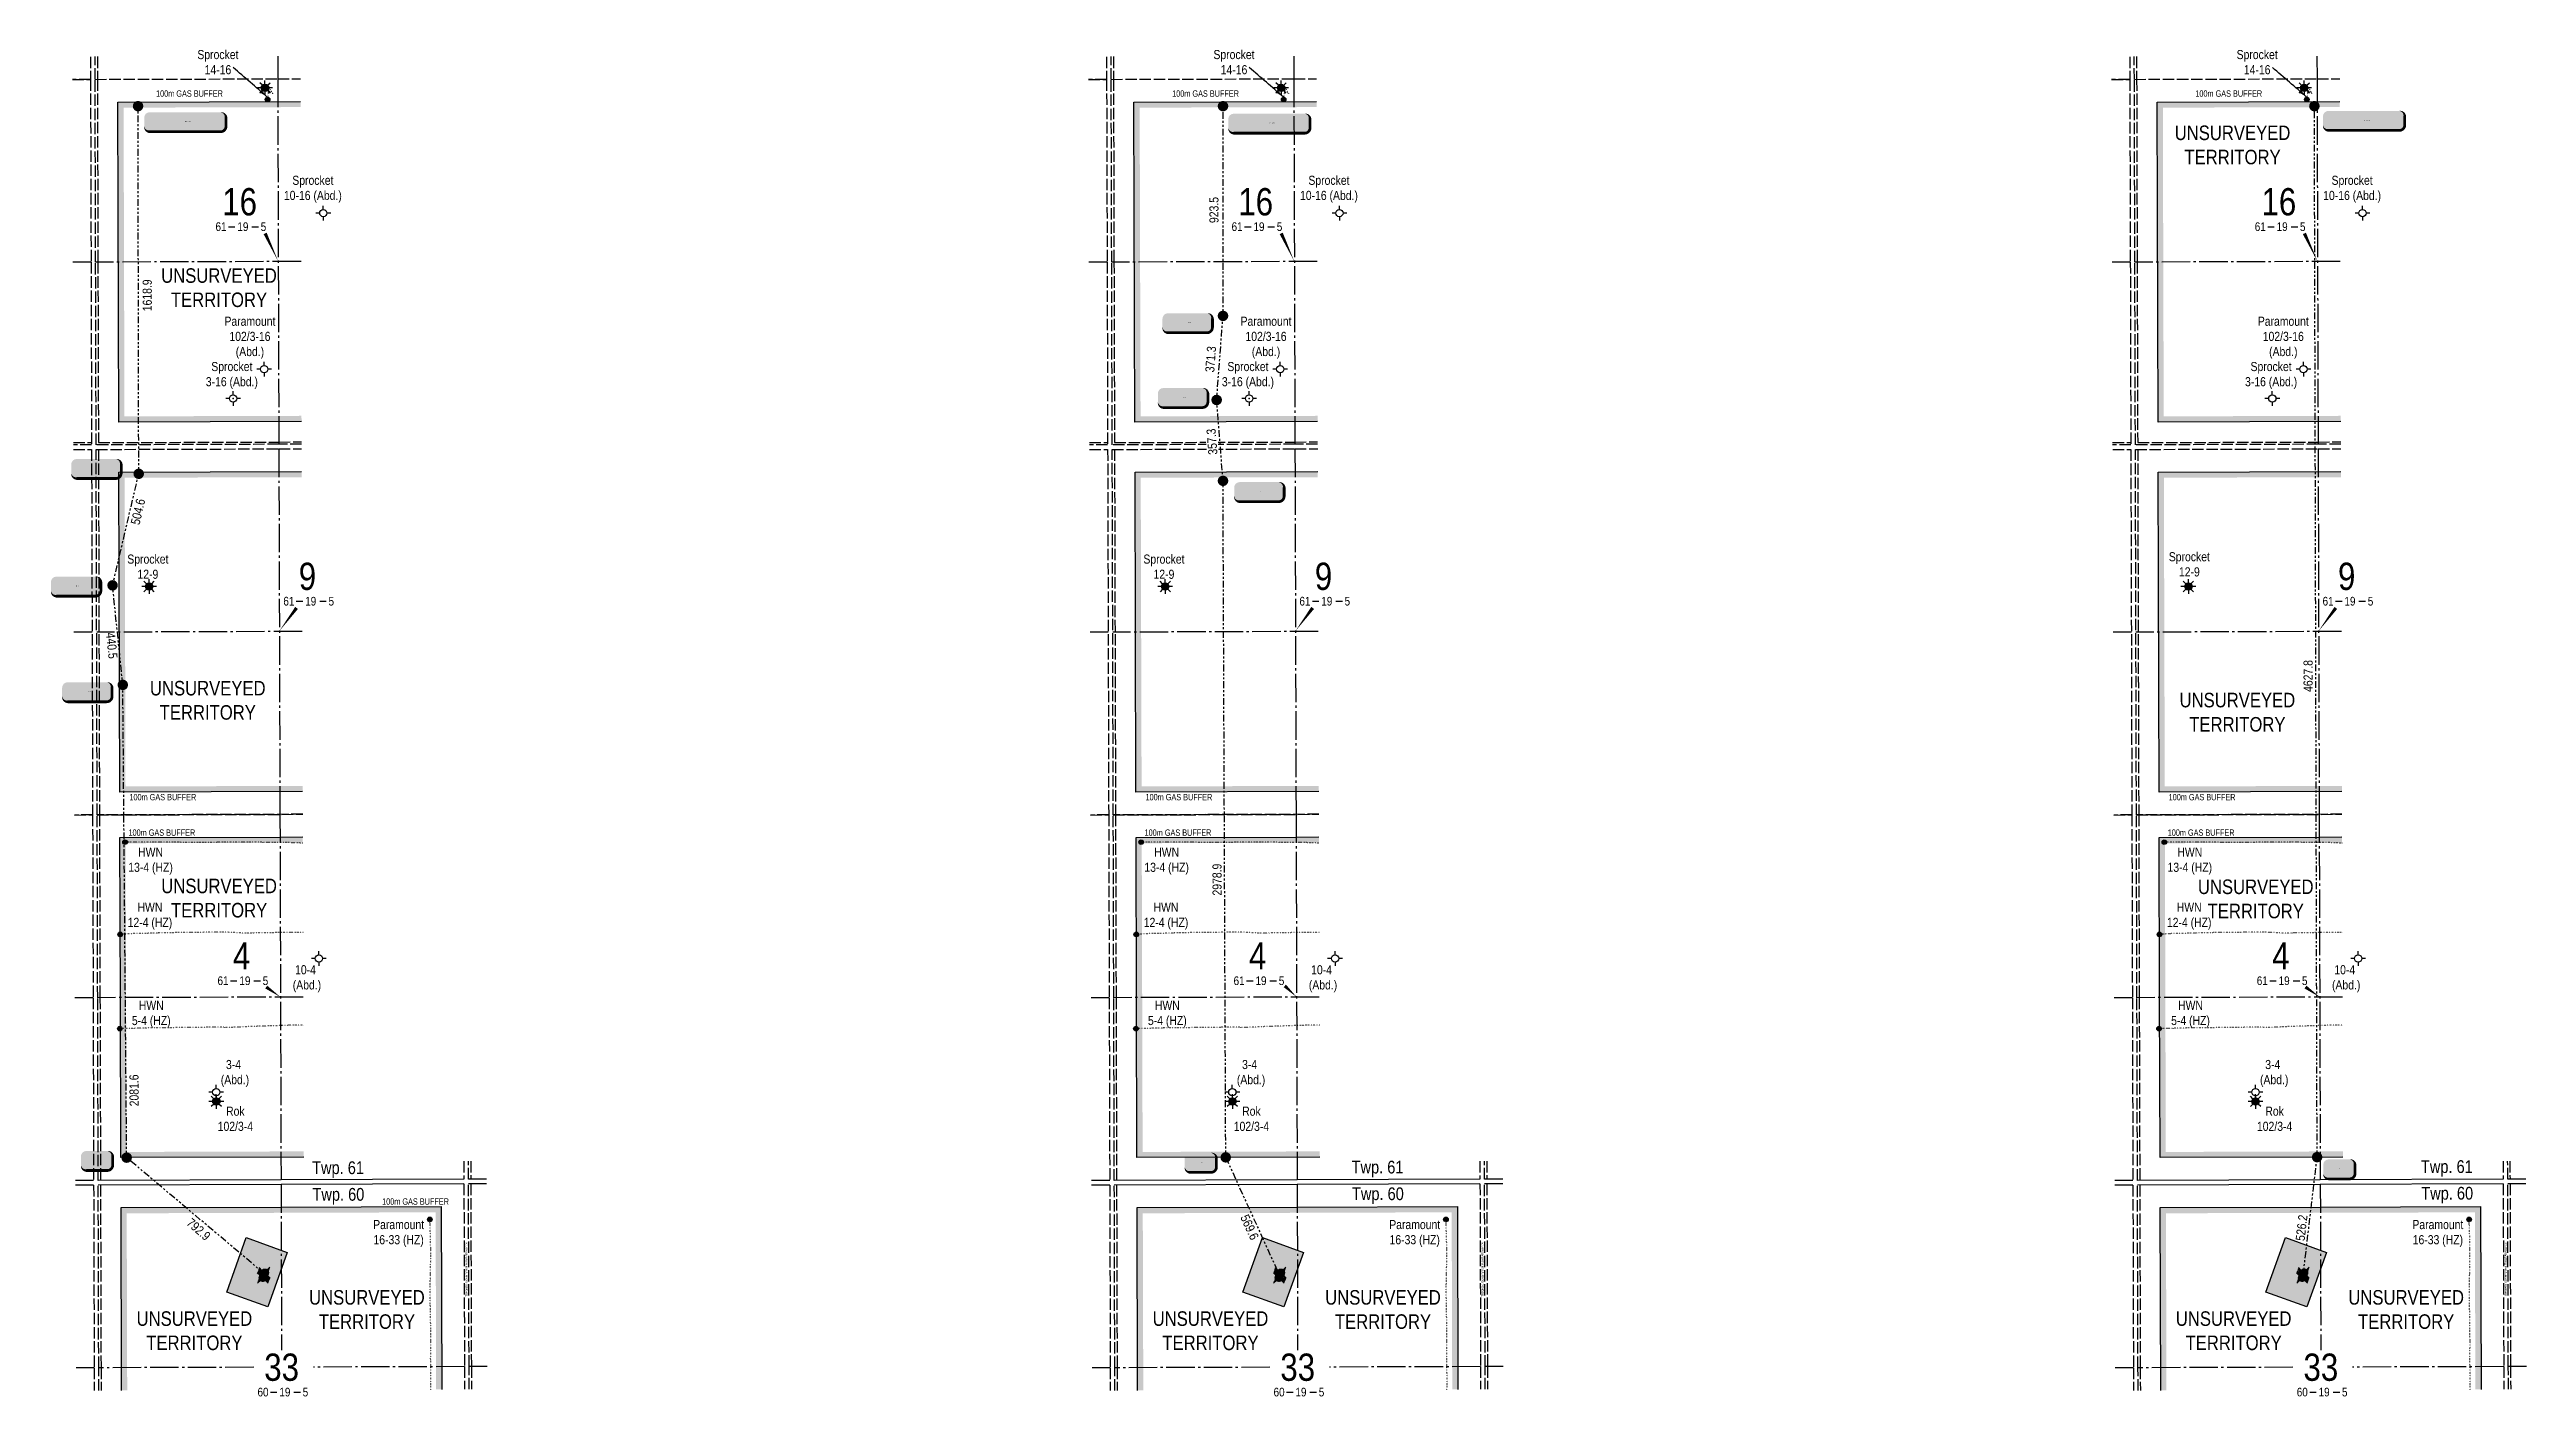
# Model space of a CAD drawing. Extents: x 498152 to 532124, y 6001603 to 6015154.
# Drawn here: x 511594 to 522489, y 6001603 to 6007531 of the extents above; entities that cross this region are included whole.
import ezdxf
from ezdxf.enums import TextEntityAlignment as Align

# ---------------------------------------------------------------- set-up
doc = ezdxf.new("R2018")
doc.units = 0
doc.header["$LTSCALE"] = 5
doc.header["$PDSIZE"] = 0.5
for name, pattern in [('foc-DOT', [1, 0.2, -0.8]), ('foc-DRILLPATH', [14.75, 6, -1.75, 1.75, -1.75, 1.75, -1.75]), ('foc-QUARTERLINE', [33, 25, -3, 2, -3]), ('foc-UNSURVEYED', [12.5, 10, -2.5])]:
    doc.linetypes.add(name, pattern=pattern)
for name, color, linetype in [('10', 1, 'Continuous'), ('9', 3, 'Continuous'), ('ABADATA-DRILL', 8, 'foc-DOT'), ('ABADATA-DRILL-T', 8, 'Continuous'), ('AS-TARGET-GAS', 182, 'Continuous'), ('AS-TARGET-GAS-H', 181, 'Continuous'), ('CG-NOTES', 7, 'Continuous'), ('D-TXT', 6, 'Continuous'), ('DRILL-T', 8, 'Continuous'), ('L-BD', 7, 'Continuous'), ('L-BD1', 253, 'Continuous'), ('L-MON', 1, 'Continuous'), ('L-ROAD-T', 7, 'Continuous'), ('L-SEC', 7, 'Continuous'), ('L-SECLBL', 7, 'Continuous'), ('L-SECQ', 8, 'foc-QUARTERLINE'), ('L-UNS-T', 3, 'Continuous'), ('L-USEC', 7, 'foc-UNSURVEYED'), ('locations_e80bf27b-a3a9-4', 7, 'Continuous'), ('P-PDRILLPATH', 12, 'foc-DRILLPATH'), ('P-PROPOSED', 10, 'Continuous'), ('P-PROPOSED-H', 21, 'Continuous')]:
    doc.layers.add(name, color=color, linetype=linetype)
doc.styles.add('80CG', font='ARIALN.TTF', dxfattribs={"height": 10})
doc.styles.add('80L', font='ARIALN.TTF', dxfattribs={"height": 10})
doc.styles.add('SIMPLEX', font='ARIALN.TTF')
doc.styles.get("Standard").update_dxf_attribs({"font": 'ARIALN.TTF'})
doc.dimstyles.new('Compass 5 000', dxfattribs={"dimscale": 5, "dimtxt": 9, "dimasz": 2, "dimexe": 0.2, "dimexo": 0.0625, "dimgap": 0.5, "dimtad": 0, "dimtih": 1, "dimtoh": 1, "dimzin": 0, "dimdsep": 46, "dimtxsty": '80CG', "dimcen": 0.1, "dimse1": 1, "dimse2": 1, "dimclrd": 256, "dimclrt": 256, "dimaunit": 1, "dimadec": 4, "dimazin": 0, "dimtfac": 0.06, "dimtofl": 0, "dimtmove": 0, "dimatfit": 1, "dimfxl": 0.2, "dimtolj": 1, "dimtzin": 0, "dimlwd": -1, "dimarcsym": 0})

msp = doc.modelspace()

# ---------------------------------------------------------------- texts
at = {"layer": 'ABADATA-DRILL-T', "attachment_point": 1, "style": '80L'}
for s, width, gutter_width, insert, char_height in [('\\pxqc;Sprocket\\P14-16', 180.87334, 199.89, (512244.634, 6007529.05), 40), ('\\pxqc;Sprocket\\P14-16', 180.87334, 199.89, (516713.824, 6007529.05), 40), ('\\pxqc;Sprocket\\P14-16', 180.87334, 199.89, (521214.198, 6007529.05), 40), ('\\pxqc;Sprocket\\P10-16 (Abd.)', 262.62694, 199.89, (512621.396, 6006975.655), 40), ('\\pxqc;Sprocket\\P10-16 (Abd.)', 262.62694, 199.89, (517090.586, 6006975.655), 40), ('\\pxqc;Sprocket\\P10-16 (Abd.)', 262.62694, 199.89, (521590.96, 6006975.655), 40), ('\\pxqc;Paramount\\P102/3-16 (Abd.)', 262.62694, 199.89, (512344.593, 6006355.379), 40), ('\\pxqc;Paramount\\P102/3-16 (Abd.)', 262.62694, 199.89, (516813.783, 6006355.379), 40), ('\\pxqc;Paramount\\P102/3-16 (Abd.)', 262.62694, 199.89, (521288.219, 6006355.379), 40), ('\\pxqc;Sprocket\\P3-16 (Abd.)', 262.62694, 199.89, (512265.047, 6006156.077), 40), ('\\pxqc;Sprocket\\P3-16 (Abd.)', 262.62694, 199.89, (516734.237, 6006156.077), 40), ('\\pxqc;Sprocket\\P3-16 (Abd.)', 262.62694, 199.89, (521234.611, 6006156.077), 40), ('\\pxqc;Paramount\\P16-33 (HZ)', 224.02758, 199.78, (513017.861, 6002380.092), 39.97798), ('\\pxqc;Paramount\\P16-33 (HZ)', 224.02758, 199.78, (517487.051, 6002380.092), 39.97798), ('\\pxqc;Paramount\\P16-33 (HZ)', 224.02758, 199.78, (521987.425, 6002380.092), 39.97798)]:
    msp.add_mtext_dynamic_manual_height_columns(s, width=width, gutter_width=gutter_width, heights=[0], dxfattribs=dict(at, insert=insert, char_height=char_height))
at = {"layer": 'AS-TARGET-GAS', "char_height": 27.98458, "attachment_point": 1, "style": '80L'}
for insert in [(512063.073, 6007351.303), (516532.263, 6007351.303), (521032.637, 6007351.303), (511945.798, 6004255.162), (516414.988, 6004255.162), (520915.362, 6004255.162), (511941.639, 6004098.843), (516410.829, 6004098.843), (520911.203, 6004098.843), (513057.343, 6002475.311)]:
    msp.add_mtext_dynamic_manual_height_columns('100m GAS BUFFER', width=350.35497, gutter_width=189.791, heights=[0], dxfattribs=dict(at, insert=insert))
at = {"layer": 'D-TXT', "color": 3, "char_height": 55.9692, "attachment_point": 1, "style": '80L'}
for s, insert in [('Twp. 61', (512749.342, 6002638.243)), ('Twp. 61', (517321.565, 6002640.941)), ('Twp. 61', (522024.947, 6002643.053)), ('Twp. 60', (522026.511, 6002525.81)), ('Twp. 60', (512750.906, 6002521)), ('Twp. 60', (517323.13, 6002523.698))]:
    msp.add_mtext_dynamic_manual_height_columns(s, width=405.13507, gutter_width=189.791, heights=[0], dxfattribs=dict(at, insert=insert))
at = {"layer": 'DRILL-T', "linetype": 'Continuous', "char_height": 40, "attachment_point": 1, "style": '80L'}
for s, width, gutter_width, insert in [('\\pxqc;Sprocket\\P12-9', 245.52926, 199.89, (511904.213, 6005308.628)), ('\\pxqc;Sprocket\\P12-9', 245.52926, 199.89, (516373.403, 6005308.628)), ('\\pxqc;Sprocket\\P12-9', 245.52926, 199.89, (520883.58, 6005319.078)), ('\\pxqc,t5;HWN\\P13-4 (HZ)', 193.52667, 199.89, (511942.045, 6004019.122)), ('\\pxqc,t5;HWN\\P13-4 (HZ)', 193.52667, 199.89, (516411.235, 6004019.122)), ('\\pxqc,t5;HWN\\P13-4 (HZ)', 193.52667, 199.89, (520911.609, 6004019.122)), ('\\pxqc,t5;HWN\\P12-4 (HZ)', 193.52667, 199.89, (511939.274, 6003776.618)), ('\\pxqc,t5;HWN\\P12-4 (HZ)', 193.52667, 199.89, (516408.463, 6003776.618)), ('\\pxqc,t5;HWN\\P12-4 (HZ)', 193.52667, 199.89, (520908.838, 6003776.618)), ('\\pxqc;10-4\\P (Abd.)', 135.05956, 199.89, (512652.765, 6003501.421)), ('\\pxqc;10-4\\P (Abd.)', 135.05956, 199.89, (517121.955, 6003501.421)), ('\\pxqc;10-4\\P (Abd.)', 135.05956, 199.89, (521622.329, 6003501.421)), ('\\pxqc,t5;HWN\\P5-4 (HZ)', 193.52667, 199.89, (511945.109, 6003344.732)), ('\\pxqc,t5;HWN\\P5-4 (HZ)', 193.52667, 199.89, (516414.299, 6003344.732)), ('\\pxqc,t5;HWN\\P5-4 (HZ)', 193.52667, 199.89, (520914.673, 6003344.732)), ('\\pxqc;3-4\\P (Abd.)', 135.05956, 199.89, (512336.17, 6003084.422)), ('\\pxqc;3-4\\P (Abd.)', 135.05956, 199.89, (516805.36, 6003084.422)), ('\\pxqc;3-4\\P (Abd.)', 135.05956, 199.89, (521305.734, 6003084.422)), ('\\pxqc;Rok\\P102/3-4', 56.12813, 49.972, (512383.705, 6002879.038)), ('\\pxqc;Rok\\P102/3-4', 56.12813, 49.972, (516852.895, 6002879.038)), ('\\pxqc;Rok\\P102/3-4', 56.12813, 49.972, (521353.269, 6002879.038))]:
    msp.add_mtext_dynamic_manual_height_columns(s, width=width, gutter_width=gutter_width, heights=[0], dxfattribs=dict(at, insert=insert))
at = {"layer": 'L-BD', "style": '80L'}
for s, rotation, p in [('923.5', 89.9994, (516715.976, 6006824.836)), ('1618.9', 90.1057, (512024.038, 6006449.409)), ('371.3', 85.6716, (516701.412, 6006168.102)), ('504.6', 76.8172, (511983.255, 6005497.292)), ('440.5', 275.8655, (511868.392, 6004907.625)), ('4627.8', 90.1483, (521528.624, 6004774.137)), ('2978.9', 90.2307, (516729.701, 6003878.112)), ('2081.6', 90.4681, (511966.202, 6002950.424)), ('792.9', 318.8695, (512250.056, 6002339.149)), ('569.6', 294.4931, (516873.096, 6002348.476)), ('526.2', 83.289, (521499.87, 6002345.885))]:
    msp.add_text(s, height=39.978, rotation=rotation, dxfattribs=at).set_placement(p, align=Align.MIDDLE)
at = {"layer": 'L-UNS-T', "color": 3, "char_height": 63.96476, "attachment_point": 5, "style": '80L'}
for insert in [(521196.275, 6007110.858), (512339.727, 6006482.623), (512290.382, 6004666.791), (521217.579, 6004614.473), (512340.291, 6003796.431), (521298.333, 6003792.776), (512990.395, 6001985.954), (517459.585, 6001985.954), (521959.959, 6001985.954), (512231.561, 6001892.444), (516700.751, 6001892.444), (521201.125, 6001892.444)]:
    msp.add_mtext_dynamic_manual_height_columns('\\pxqc;UNSURVEYED TERRITORY', width=505.09832, gutter_width=189.791, heights=[0], dxfattribs=dict(at, insert=insert))

# ---------------------------------------------------------------- blocks, each defined once
blk = doc.blocks.new('L-SECLBL')
at = {"layer": '9', "color": 7}
for p, q in [((-5.1, -27.8), (-12.3, -27.8)), ((20.7, -27.8), (13.5, -27.8))]:
    blk.add_line(p, q, dxfattribs=at)
at = {"layer": '10', "color": 2, "style": 'SIMPLEX'}
blk.add_attdef('SEC', text='', height=30, dxfattribs=at).set_placement((0, 0), align=Align.MIDDLE)
at = {"layer": '10', "color": 5, "style": '80L'}
blk.add_attdef('TWP', text='', height=9.5, dxfattribs=at).set_placement((-14.4, -27.4), align=Align.MIDDLE_RIGHT)
blk.add_attdef('RGE', text='', height=9.5, dxfattribs=at).set_placement((3.6, -27.4), align=Align.MIDDLE_CENTER)
blk.add_attdef('MER', text='', height=9.5, dxfattribs=at).set_placement((23.2, -27.4), align=Align.MIDDLE_LEFT)
blk = doc.blocks.new('plbh')
at = {"layer": 'L-MON'}
h = blk.add_hatch(color=255, dxfattribs=at)
h.dxf.hatch_style = 1
edge = h.paths.add_edge_path()
edge.add_arc((0, 0), 1.16, 0, 360)
h = blk.add_hatch(color=256, dxfattribs=at)
h.dxf.hatch_style = 1
h.paths.add_polyline_path([(-0.96, 0, 1), (0.96, 0, 1)])
h.paths.add_polyline_path([(0.91, 0, -1), (-0.91, 0, -1)], flags=16)
h.paths.add_polyline_path([(0.45, 0, -1), (-0.45, 0, -1)], flags=0)
h = blk.add_hatch(color=256, dxfattribs=at)
h.dxf.hatch_style = 1
h.paths.add_polyline_path([(-0.45, 0, 1), (0.45, 0, 1)])
h.paths.add_polyline_path([(0.4, 0, -1), (-0.4, 0, -1)], flags=16)
at = {"layer": 'L-MON', "color": 240}
for radius in [0.96, 0.91, 0.45, 0.4]:
    blk.add_circle((0, 0), radius, dxfattribs=at)
blk = doc.blocks.new('BH-Existing')
at = {"layer": 'ABADATA-DRILL-T'}
h = blk.add_hatch(color=256, dxfattribs=at)
h.dxf.hatch_style = 1
edge = h.paths.add_edge_path()
edge.add_arc((0, 0), 0.5, 0, 360)
blk.add_circle((0, 0), 0.5, dxfattribs=at)
blk = doc.blocks.new('GAS')
h = blk.add_hatch(color=255)
h.dxf.hatch_style = 1
edge = h.paths.add_edge_path()
edge.add_arc((0, 0), 0.9, 0, 360)
for p, q in [((-0.81, 0), (-1.62, 0)), ((-0.57, 0.57), (-1.14, 1.14)), ((0, 0.81), (0, 1.62)), ((0.57, 0.57), (1.14, 1.14)), ((1.62, 0), (0.81, 0)), ((-0.57, -0.57), (-1.14, -1.14)), ((0, -0.81), (0, -1.62)), ((1.14, -1.14), (0.57, -0.57))]:
    blk.add_line(p, q)
blk.add_circle((0, 0), 0.8)
blk = doc.blocks.new('GABD')
for p, q in [((-0.81, 0), (-1.62, 0)), ((0, 0.81), (0, 1.62)), ((1.62, 0), (0.81, 0)), ((0, -0.81), (0, -1.62))]:
    blk.add_line(p, q)
blk.add_circle((0, 0), 0.8)
blk = doc.blocks.new('*U60')
h = blk.add_hatch(color=255)
edge = h.paths.add_edge_path()
edge.add_line((-11.5, -11.5), (11.5, -11.5))
edge.add_arc((11.5, -5.5), 6, 270, 360)
edge.add_line((17.5, -5.5), (17.5, 4))
edge.add_arc((11.5, 4), 6, 0, 90)
edge.add_line((11.5, 10), (-11.5, 10))
edge.add_arc((-11.5, 4), 6, 90, 180)
edge.add_line((-17.5, 4), (-17.5, -5.5))
edge.add_arc((-11.5, -5.5), 6, 180, 270)
at = {"color": 14, "flags": 128}
blk.add_lwpolyline([(-11.5, -11.5, 3, 3, 0), (11.5, -11.5, 3, 3, 0.414214), (17.5, -5.5, 3, 3, 0), (17.5, 4, 3, 0, 0.414214), (11.5, 10, 0, 0, 0), (-11.5, 10, 0, 0, 0.414214), (-17.5, 4, 0, 0, 0), (-17.5, -5.5, 0, 3, 0.414214)], format="xyseb", close=True, dxfattribs=at)
at = {"color": 14, "lineweight": 30, "flags": 104}
blk.add_attdef('ENTER_TEXT', text='', height=10, dxfattribs=at).set_placement((0, 0), align=Align.MIDDLE_CENTER)
blk = doc.blocks.new('*U61')
h = blk.add_hatch(color=255)
edge = h.paths.add_edge_path()
edge.add_line((-21.5, -11.5), (21.5, -11.5))
edge.add_arc((21.5, -5.5), 6, 270, 360)
edge.add_line((27.5, -5.5), (27.5, 4))
edge.add_arc((21.5, 4), 6, 0, 90)
edge.add_line((21.5, 10), (-21.5, 10))
edge.add_arc((-21.5, 4), 6, 90, 180)
edge.add_line((-27.5, 4), (-27.5, -5.5))
edge.add_arc((-21.5, -5.5), 6, 180, 270)
at = {"color": 14, "flags": 128}
blk.add_lwpolyline([(-21.5, -11.5, 3, 3, 0), (21.5, -11.5, 3, 3, 0.414214), (27.5, -5.5, 3, 3, 0), (27.5, 4, 3, 0, 0.414214), (21.5, 10, 0, 0, 0), (-21.5, 10, 0, 0, 0.414214), (-27.5, 4, 0, 0, 0), (-27.5, -5.5, 0, 3, 0.414214)], format="xyseb", close=True, dxfattribs=at)
at = {"color": 14, "lineweight": 30, "flags": 104}
blk.add_attdef('ENTER_TEXT', text='', height=10, dxfattribs=at).set_placement((0, 0), align=Align.MIDDLE_CENTER)
blk = doc.blocks.new('LABEL_ROAD_THEORETIC')
at = {"layer": 'L-ROAD-T', "style": '80L'}
blk.add_text('Theoretic Government Road Allowance', height=10, dxfattribs=at).set_placement((0, 0), align=Align.MIDDLE_CENTER)
blk = doc.blocks.new('*U64')
h = blk.add_hatch(color=255)
edge = h.paths.add_edge_path()
edge.add_line((-39, -11.5), (39, -11.5))
edge.add_arc((39, -5.5), 6, 270, 360)
edge.add_line((45, -5.5), (45, 4))
edge.add_arc((39, 4), 6, 0, 90)
edge.add_line((39, 10), (-39, 10))
edge.add_arc((-39, 4), 6, 90, 180)
edge.add_line((-45, 4), (-45, -5.5))
edge.add_arc((-39, -5.5), 6, 180, 270)
at = {"color": 14, "flags": 128}
blk.add_lwpolyline([(-39, -11.5, 3, 3, 0), (39, -11.5, 3, 3, 0.414214), (45, -5.5, 3, 3, 0), (45, 4, 3, 0, 0.414214), (39, 10, 0, 0, 0), (-39, 10, 0, 0, 0.414214), (-45, 4, 0, 0, 0), (-45, -5.5, 0, 3, 0.414214)], format="xyseb", close=True, dxfattribs=at)
at = {"color": 14, "lineweight": 30, "flags": 104}
blk.add_attdef('ENTER_TEXT', text='', height=10, dxfattribs=at).set_placement((0, 0), align=Align.MIDDLE_CENTER)
blk = doc.blocks.new('WC')
at = {"layer": 'L-MON'}
h = blk.add_hatch(color=255, dxfattribs=at)
h.dxf.hatch_style = 1
edge = h.paths.add_edge_path()
edge.add_arc((0, 0), 0.9, 0, 360)
at = {"layer": 'L-MON', "color": 240, "flags": 128}
for points in [[(-0.62, 0.5), (-1.23, 1.12)], [(0.52, 0.61), (1.13, 1.21)], [(-1.18, -1.18), (-0.56, -0.57)], [(1.16, -1.18), (0.56, -0.57)]]:
    blk.add_lwpolyline(points, dxfattribs=at)
at = {"layer": 'L-MON', "color": 240}
for radius in [0.8, 0.373]:
    blk.add_circle((0, 0), radius, dxfattribs=at)

# ---------------------------------------------------------------- hatches: boundary and pattern name
at = {"layer": 'AS-TARGET-GAS-H'}
h = msp.add_hatch(color=256, dxfattribs=at)
h.dxf.hatch_style = 1
h.paths.add_polyline_path([(512702.658, 6005919.119), (511924.004, 6005916.654), (511920.184, 6007275.271), (512698.597, 6007277.736), (512698.522, 6007302.722), (511895.127, 6007300.178), (511899.088, 6005891.589), (512702.732, 6005894.133)])
h = msp.add_hatch(color=256, dxfattribs=at)
h.dxf.hatch_style = 1
h.paths.add_polyline_path([(517171.848, 6005919.119), (516393.194, 6005916.654), (516389.374, 6007275.271), (517167.787, 6007277.736), (517167.712, 6007302.722), (516364.317, 6007300.178), (516368.278, 6005891.589), (517171.922, 6005894.133)])
h = msp.add_hatch(color=256, dxfattribs=at)
h.dxf.hatch_style = 1
h.paths.add_polyline_path([(521672.222, 6005919.119), (520893.568, 6005916.654), (520889.748, 6007275.271), (521668.161, 6007277.736), (521668.086, 6007302.722), (520864.691, 6007300.178), (520868.652, 6005891.589), (521672.296, 6005894.133)])
h = msp.add_hatch(color=256, dxfattribs=at)
h.dxf.hatch_style = 1
h.paths.add_polyline_path([(512707.525, 6004290.536), (511928.583, 6004288.07), (511924.763, 6005646.687), (512703.465, 6005649.152), (512703.39, 6005674.138), (511899.707, 6005671.594), (511903.668, 6004263.005), (512707.6, 6004265.55)])
h = msp.add_hatch(color=256, dxfattribs=at)
h.dxf.hatch_style = 1
h.paths.add_polyline_path([(517176.715, 6004290.536), (516397.773, 6004288.07), (516393.953, 6005646.687), (517172.654, 6005649.152), (517172.58, 6005674.138), (516368.897, 6005671.594), (516372.857, 6004263.005), (517176.79, 6004265.55)])
h = msp.add_hatch(color=256, dxfattribs=at)
h.dxf.hatch_style = 1
h.paths.add_polyline_path([(521677.089, 6004290.536), (520898.148, 6004288.07), (520894.327, 6005646.687), (521673.029, 6005649.152), (521672.954, 6005674.138), (520869.271, 6005671.594), (520873.232, 6004263.005), (521677.164, 6004265.55)])
h = msp.add_hatch(color=256, dxfattribs=at)
h.dxf.hatch_style = 1
h.paths.add_polyline_path([(512712.333, 6002682.059), (511933.106, 6002679.592), (511929.286, 6004038.209), (512708.272, 6004040.675), (512708.197, 6004065.661), (511904.23, 6004063.116), (511908.19, 6002654.527), (512712.407, 6002657.073)])
h = msp.add_hatch(color=256, dxfattribs=at)
h.dxf.hatch_style = 1
h.paths.add_polyline_path([(517181.523, 6002682.059), (516402.296, 6002679.592), (516398.476, 6004038.209), (517177.462, 6004040.675), (517177.387, 6004065.661), (516373.42, 6004063.116), (516377.38, 6002654.527), (517181.597, 6002657.073)])
h = msp.add_hatch(color=256, dxfattribs=at)
h.dxf.hatch_style = 1
h.paths.add_polyline_path([(521681.897, 6002682.059), (520902.67, 6002679.592), (520898.85, 6004038.209), (521677.836, 6004040.675), (521677.761, 6004065.661), (520873.794, 6004063.116), (520877.755, 6002654.527), (521681.972, 6002657.073)])
h = msp.add_hatch(color=256, dxfattribs=at)
h.dxf.hatch_style = 1
h.paths.add_polyline_path([(513294.992, 6001634.674), (513319.978, 6001634.753), (513317.432, 6002438.991), (512613.138, 6002436.761), (511908.809, 6002434.531), (511911.07, 6001630.292), (511936.057, 6001630.371), (511933.865, 6002409.624), (512613.217, 6002411.775), (513292.525, 6002413.926)])
h = msp.add_hatch(color=256, dxfattribs=at)
h.dxf.hatch_style = 1
h.paths.add_polyline_path([(517764.182, 6001634.674), (517789.168, 6001634.753), (517786.622, 6002438.991), (517082.328, 6002436.761), (516377.999, 6002434.531), (516380.26, 6001630.292), (516405.247, 6001630.371), (516403.055, 6002409.624), (517082.407, 6002411.775), (517761.715, 6002413.926)])
h = msp.add_hatch(color=256, dxfattribs=at)
h.dxf.hatch_style = 1
h.paths.add_polyline_path([(522264.556, 6001634.674), (522289.542, 6001634.753), (522286.996, 6002438.991), (521582.702, 6002436.761), (520878.373, 6002434.531), (520880.635, 6001630.292), (520905.621, 6001630.371), (520903.43, 6002409.624), (521582.781, 6002411.775), (522262.089, 6002413.926)])
at = {"layer": 'P-PROPOSED-H'}
h = msp.add_hatch(color=256, dxfattribs=at)
h.dxf.hatch_style = 1
h.paths.add_polyline_path([(512460.05, 6002302.525), (512640.42, 6002237.561), (512554.048, 6001997.723), (512373.677, 6002062.687)])
h = msp.add_hatch(color=256, dxfattribs=at)
h.dxf.hatch_style = 1
h.paths.add_polyline_path([(516929.24, 6002302.525), (517109.61, 6002237.561), (517023.238, 6001997.723), (516842.867, 6002062.687)])
h = msp.add_hatch(color=256, dxfattribs=at)
h.dxf.hatch_style = 1
h.paths.add_polyline_path([(521429.614, 6002302.525), (521609.984, 6002237.561), (521523.612, 6001997.723), (521343.241, 6002062.687)])

# ---------------------------------------------------------------- linework, layer by layer
at = {"layer": 'ABADATA-DRILL', "flags": 128}
for points in [[(512542.138, 6007362.452), (512542.138, 6007362.452), (512542.178, 6007362.442), (512542.488, 6007362.303), (512542.929, 6007361.994), (512543.651, 6007361.467), (512544.352, 6007361.029), (512544.843, 6007360.66), (512545.445, 6007360.112), (512546.197, 6007359.434), (512547.841, 6007358.009), (512550.187, 6007356.116), (512552.051, 6007354.672), (512555.608, 6007352.212), (512561.018, 6007348.908), (512565.105, 6007346.58), (512566.618, 6007345.745), (512567.259, 6007345.367), (512568.421, 6007344.54), (512569.384, 6007343.693), (512570.156, 6007342.895), (512570.748, 6007342.227), (512571.701, 6007341.16), (512572.454, 6007340.442), (512573.145, 6007339.914), (512573.827, 6007339.416), (512574.398, 6007338.968), (512574.669, 6007338.599), (512574.69, 6007338.299), (512574.6, 6007338.189), (512574.55, 6007338.268), (512574.569, 6007338.479), (512574.639, 6007338.759), (512574.877, 6007339.139), (512574.967, 6007339.21), (512574.977, 6007339.23), (512574.917, 6007339.41), (512574.665, 6007339.949), (512574.122, 6007341.037), (512573.378, 6007342.405), (512572.826, 6007342.873), (512571.985, 6007343.431), (512571.152, 6007344.368), (512570.318, 6007345.776), (512569.725, 6007346.574), (512569.054, 6007346.872), (512568.574, 6007346.881), (512568.254, 6007346.95), (512568.343, 6007347.46), (512568.511, 6007348.111), (512568.538, 6007348.981), (512568.295, 6007350.06), (512567.559, 6007351.918), (512566.323, 6007354.114), (512564.765, 6007356.649), (512563.931, 6007358.057), (512563.429, 6007358.846), (512563.207, 6007359.395), (512563.135, 6007360.195), (512563.174, 6007360.545), (512563.202, 6007360.975), (512563.172, 6007361.055), (512562.932, 6007361.084), (512562.692, 6007361.023), (512561.953, 6007360.861), (512561.493, 6007360.77), (512561.013, 6007360.638), (512560.554, 6007360.437), (512560.145, 6007360.156), (512559.786, 6007359.735), (512559.508, 6007359.174), (512559.31, 6007358.473), (512559.142, 6007357.693), (512558.985, 6007356.852), (512558.662, 6007354.471), (512558.556, 6007353.061), (512558.41, 6007351.721), (512558.094, 6007350.21), (512557.729, 6007348.579), (512557.385, 6007346.807), (512556.903, 6007344.076), (512556.658, 6007342.175), (512556.504, 6007340.355), (512556.409, 6007338.735), (512556.206, 6007336.164), (512555.624, 6007333.572), (512555.119, 6007331.991), (512554.873, 6007330.63), (512554.874, 6007330.05), (512554.938, 6007328.92), (512554.981, 6007327.7), (512554.935, 6007326.43), (512554.859, 6007325.18), (512554.773, 6007323.969), (512554.666, 6007322.829), (512554.599, 6007321.709), (512554.523, 6007320.639), (512554.484, 6007320.149), (512554.455, 6007319.669), (512554.417, 6007319.168), (512554.389, 6007318.598), (512554.38, 6007317.988), (512554.354, 6007316.708), (512554.328, 6007315.528), (512554.321, 6007314.518), (512554.333, 6007313.698), (512554.296, 6007312.778), (512554.228, 6007312.148), (512554.009, 6007311.577), (512553.501, 6007311.086)], [(517011.328, 6007362.452), (517011.328, 6007362.452), (517011.368, 6007362.442), (517011.678, 6007362.303), (517012.119, 6007361.994), (517012.841, 6007361.467), (517013.542, 6007361.029), (517014.033, 6007360.66), (517014.635, 6007360.112), (517015.387, 6007359.434), (517017.031, 6007358.009), (517019.377, 6007356.116), (517021.241, 6007354.672), (517024.798, 6007352.212), (517030.208, 6007348.908), (517034.295, 6007346.58), (517035.808, 6007345.745), (517036.449, 6007345.367), (517037.611, 6007344.54), (517038.574, 6007343.693), (517039.346, 6007342.895), (517039.938, 6007342.227), (517040.891, 6007341.16), (517041.644, 6007340.442), (517042.335, 6007339.914), (517043.017, 6007339.416), (517043.588, 6007338.968), (517043.859, 6007338.599), (517043.88, 6007338.299), (517043.79, 6007338.189), (517043.74, 6007338.268), (517043.759, 6007338.479), (517043.829, 6007338.759), (517044.067, 6007339.139), (517044.157, 6007339.21), (517044.167, 6007339.23), (517044.107, 6007339.41), (517043.855, 6007339.949), (517043.312, 6007341.037), (517042.568, 6007342.405), (517042.016, 6007342.873), (517041.175, 6007343.431), (517040.342, 6007344.368), (517039.508, 6007345.776), (517038.915, 6007346.574), (517038.244, 6007346.872), (517037.764, 6007346.881), (517037.444, 6007346.95), (517037.533, 6007347.46), (517037.701, 6007348.111), (517037.728, 6007348.981), (517037.485, 6007350.06), (517036.749, 6007351.918), (517035.513, 6007354.114), (517033.955, 6007356.649), (517033.121, 6007358.057), (517032.619, 6007358.846), (517032.397, 6007359.395), (517032.325, 6007360.195), (517032.364, 6007360.545), (517032.392, 6007360.975), (517032.362, 6007361.055), (517032.122, 6007361.084), (517031.882, 6007361.023), (517031.143, 6007360.861), (517030.683, 6007360.77), (517030.203, 6007360.638), (517029.744, 6007360.437), (517029.335, 6007360.156), (517028.976, 6007359.735), (517028.698, 6007359.174), (517028.5, 6007358.473), (517028.332, 6007357.693), (517028.175, 6007356.852), (517027.852, 6007354.471), (517027.746, 6007353.061), (517027.6, 6007351.721), (517027.284, 6007350.21), (517026.919, 6007348.579), (517026.574, 6007346.807), (517026.093, 6007344.076), (517025.848, 6007342.175), (517025.694, 6007340.355), (517025.598, 6007338.735), (517025.396, 6007336.164), (517024.814, 6007333.572), (517024.309, 6007331.991), (517024.063, 6007330.63), (517024.064, 6007330.05), (517024.128, 6007328.92), (517024.171, 6007327.7), (517024.125, 6007326.43), (517024.049, 6007325.18), (517023.963, 6007323.969), (517023.856, 6007322.829), (517023.789, 6007321.709), (517023.712, 6007320.639), (517023.674, 6007320.149), (517023.645, 6007319.669), (517023.607, 6007319.168), (517023.578, 6007318.598), (517023.57, 6007317.988), (517023.544, 6007316.708), (517023.518, 6007315.528), (517023.511, 6007314.518), (517023.523, 6007313.698), (517023.486, 6007312.778), (517023.418, 6007312.148), (517023.199, 6007311.577), (517022.691, 6007311.086)], [(521511.702, 6007362.452), (521511.702, 6007362.452), (521511.742, 6007362.442), (521512.052, 6007362.303), (521512.493, 6007361.994), (521513.215, 6007361.467), (521513.916, 6007361.029), (521514.407, 6007360.66), (521515.009, 6007360.112), (521515.761, 6007359.434), (521517.405, 6007358.009), (521519.751, 6007356.116), (521521.615, 6007354.672), (521525.173, 6007352.212), (521530.582, 6007348.908), (521534.669, 6007346.58), (521536.182, 6007345.745), (521536.823, 6007345.367), (521537.985, 6007344.54), (521538.948, 6007343.693), (521539.72, 6007342.895), (521540.312, 6007342.227), (521541.266, 6007341.16), (521542.018, 6007340.442), (521542.709, 6007339.914), (521543.391, 6007339.416), (521543.962, 6007338.968), (521544.233, 6007338.599), (521544.254, 6007338.299), (521544.164, 6007338.189), (521544.114, 6007338.268), (521544.134, 6007338.479), (521544.203, 6007338.759), (521544.442, 6007339.139), (521544.531, 6007339.21), (521544.541, 6007339.23), (521544.481, 6007339.41), (521544.229, 6007339.949), (521543.686, 6007341.037), (521542.942, 6007342.405), (521542.39, 6007342.873), (521541.549, 6007343.431), (521540.716, 6007344.368), (521539.882, 6007345.776), (521539.289, 6007346.574), (521538.619, 6007346.872), (521538.139, 6007346.881), (521537.818, 6007346.95), (521537.907, 6007347.46), (521538.075, 6007348.111), (521538.102, 6007348.981), (521537.859, 6007350.06), (521537.124, 6007351.918), (521535.887, 6007354.114), (521534.329, 6007356.649), (521533.495, 6007358.057), (521532.993, 6007358.846), (521532.771, 6007359.395), (521532.699, 6007360.195), (521532.738, 6007360.545), (521532.767, 6007360.975), (521532.736, 6007361.055), (521532.496, 6007361.084), (521532.256, 6007361.023), (521531.517, 6007360.861), (521531.057, 6007360.77), (521530.577, 6007360.638), (521530.118, 6007360.437), (521529.709, 6007360.156), (521529.35, 6007359.735), (521529.072, 6007359.174), (521528.874, 6007358.473), (521528.706, 6007357.693), (521528.549, 6007356.852), (521528.226, 6007354.471), (521528.12, 6007353.061), (521527.974, 6007351.721), (521527.659, 6007350.21), (521527.293, 6007348.579), (521526.949, 6007346.807), (521526.467, 6007344.076), (521526.222, 6007342.175), (521526.068, 6007340.355), (521525.973, 6007338.735), (521525.77, 6007336.164), (521525.188, 6007333.572), (521524.683, 6007331.991), (521524.437, 6007330.63), (521524.439, 6007330.05), (521524.502, 6007328.92), (521524.546, 6007327.7), (521524.499, 6007326.43), (521524.423, 6007325.18), (521524.337, 6007323.969), (521524.23, 6007322.829), (521524.163, 6007321.709), (521524.087, 6007320.639), (521524.048, 6007320.149), (521524.019, 6007319.669), (521523.981, 6007319.168), (521523.953, 6007318.598), (521523.945, 6007317.988), (521523.918, 6007316.708), (521523.892, 6007315.528), (521523.885, 6007314.518), (521523.897, 6007313.698), (521523.86, 6007312.778), (521523.792, 6007312.148), (521523.574, 6007311.577), (521523.065, 6007311.086)], [(512708.277, 6004039.001), (512704.505, 6004039.084), (512694.974, 6004039.253), (512685.363, 6004039.483), (512675.753, 6004039.742), (512666.181, 6004040.061), (512656.65, 6004040.551), (512647.128, 6004041.08), (512637.567, 6004041.4), (512627.937, 6004041.519), (512618.446, 6004041.569), (512608.936, 6004041.618), (512599.446, 6004041.648), (512589.856, 6004041.617), (512580.376, 6004041.557), (512570.786, 6004041.606), (512561.305, 6004041.776), (512551.815, 6004041.886), (512542.165, 6004041.995), (512532.664, 6004042.164), (512523.153, 6004042.334), (512513.633, 6004042.533), (512503.902, 6004042.772), (512494.301, 6004042.952), (512484.781, 6004043.071), (512475.25, 6004043.251), (512465.649, 6004043.49), (512455.949, 6004043.579), (512446.459, 6004043.489), (512436.96, 6004043.398), (512427.4, 6004043.308), (512417.901, 6004043.077), (512408.391, 6004042.837), (512398.882, 6004042.726), (512389.262, 6004042.606), (512379.772, 6004042.555), (512370.252, 6004042.495), (512360.732, 6004042.405), (512351.123, 6004042.344), (512341.623, 6004042.284), (512332.133, 6004042.193), (512322.613, 6004042.103), (512312.943, 6004042.012), (512303.324, 6004041.901), (512293.814, 6004041.791), (512284.304, 6004041.7), (512274.794, 6004041.63), (512265.165, 6004041.549), (512255.635, 6004041.458), (512246.005, 6004041.428), (512236.495, 6004041.457), (512226.884, 6004041.567), (512217.344, 6004041.646), (512207.864, 6004041.716), (512198.324, 6004041.795), (512188.703, 6004041.885), (512178.973, 6004042.003), (512169.452, 6004042.153), (512159.912, 6004042.323), (512150.191, 6004042.491), (512140.5, 6004042.7), (512130.87, 6004042.9), (512121.349, 6004043.009), (512111.839, 6004043.039), (512102.219, 6004042.988), (512092.689, 6004042.928), (512083.18, 6004042.837), (512073.71, 6004042.637), (512064.201, 6004042.466), (512054.731, 6004042.406), (512045.251, 6004042.356), (512035.751, 6004042.246), (512026.221, 6004042.185), (512016.711, 6004042.305), (512007.22, 6004042.544), (511997.69, 6004042.714), (511988.159, 6004042.893), (511978.668, 6004043.093), (511969.148, 6004043.263), (511959.658, 6004043.292), (511950.108, 6004043.262), (511940.638, 6004043.261), (511926.648, 6004043.167)], [(517177.467, 6004039.001), (517173.695, 6004039.084), (517164.164, 6004039.253), (517154.553, 6004039.483), (517144.943, 6004039.742), (517135.371, 6004040.061), (517125.84, 6004040.551), (517116.318, 6004041.08), (517106.757, 6004041.4), (517097.127, 6004041.519), (517087.636, 6004041.569), (517078.126, 6004041.618), (517068.636, 6004041.648), (517059.046, 6004041.617), (517049.566, 6004041.557), (517039.976, 6004041.606), (517030.495, 6004041.776), (517021.005, 6004041.886), (517011.355, 6004041.995), (517001.854, 6004042.164), (516992.343, 6004042.334), (516982.823, 6004042.533), (516973.092, 6004042.772), (516963.491, 6004042.952), (516953.971, 6004043.071), (516944.44, 6004043.251), (516934.839, 6004043.49), (516925.139, 6004043.579), (516915.649, 6004043.489), (516906.15, 6004043.398), (516896.59, 6004043.308), (516887.09, 6004043.077), (516877.581, 6004042.837), (516868.071, 6004042.726), (516858.452, 6004042.606), (516848.962, 6004042.555), (516839.442, 6004042.495), (516829.922, 6004042.405), (516820.313, 6004042.344), (516810.813, 6004042.284), (516801.323, 6004042.193), (516791.803, 6004042.103), (516782.133, 6004042.012), (516772.514, 6004041.901), (516763.004, 6004041.791), (516753.494, 6004041.7), (516743.984, 6004041.63), (516734.355, 6004041.549), (516724.825, 6004041.458), (516715.195, 6004041.428), (516705.685, 6004041.457), (516696.074, 6004041.567), (516686.534, 6004041.646), (516677.054, 6004041.716), (516667.513, 6004041.795), (516657.893, 6004041.885), (516648.163, 6004042.003), (516638.642, 6004042.153), (516629.102, 6004042.323), (516619.381, 6004042.491), (516609.69, 6004042.7), (516600.06, 6004042.9), (516590.539, 6004043.009), (516581.029, 6004043.039), (516571.409, 6004042.988), (516561.879, 6004042.928), (516552.37, 6004042.837), (516542.9, 6004042.637), (516533.391, 6004042.466), (516523.921, 6004042.406), (516514.441, 6004042.356), (516504.941, 6004042.246), (516495.411, 6004042.185), (516485.901, 6004042.305), (516476.41, 6004042.544), (516466.88, 6004042.714), (516457.349, 6004042.893), (516447.858, 6004043.093), (516438.338, 6004043.263), (516428.847, 6004043.292), (516419.298, 6004043.262), (516409.828, 6004043.261), (516395.838, 6004043.167)], [(521677.841, 6004039.001), (521674.069, 6004039.084), (521664.538, 6004039.253), (521654.928, 6004039.483), (521645.317, 6004039.742), (521635.746, 6004040.061), (521626.214, 6004040.551), (521616.692, 6004041.08), (521607.131, 6004041.4), (521597.501, 6004041.519), (521588.01, 6004041.569), (521578.5, 6004041.618), (521569.01, 6004041.648), (521559.42, 6004041.617), (521549.94, 6004041.557), (521540.35, 6004041.606), (521530.87, 6004041.776), (521521.379, 6004041.886), (521511.729, 6004041.995), (521502.228, 6004042.164), (521492.718, 6004042.334), (521483.197, 6004042.533), (521473.466, 6004042.772), (521463.865, 6004042.952), (521454.345, 6004043.071), (521444.814, 6004043.251), (521435.214, 6004043.49), (521425.513, 6004043.579), (521416.024, 6004043.489), (521406.524, 6004043.398), (521396.964, 6004043.308), (521387.465, 6004043.077), (521377.955, 6004042.837), (521368.446, 6004042.726), (521358.826, 6004042.606), (521349.336, 6004042.555), (521339.816, 6004042.495), (521330.297, 6004042.405), (521320.687, 6004042.344), (521311.187, 6004042.284), (521301.697, 6004042.193), (521292.177, 6004042.103), (521282.508, 6004042.012), (521272.888, 6004041.901), (521263.378, 6004041.791), (521253.868, 6004041.7), (521244.359, 6004041.63), (521234.729, 6004041.549), (521225.199, 6004041.458), (521215.569, 6004041.428), (521206.059, 6004041.457), (521196.449, 6004041.567), (521186.908, 6004041.646), (521177.428, 6004041.716), (521167.888, 6004041.795), (521158.267, 6004041.885), (521148.537, 6004042.003), (521139.016, 6004042.153), (521129.476, 6004042.323), (521119.755, 6004042.491), (521110.064, 6004042.7), (521100.434, 6004042.9), (521090.913, 6004043.009), (521081.403, 6004043.039), (521071.783, 6004042.988), (521062.254, 6004042.928), (521052.744, 6004042.837), (521043.274, 6004042.637), (521033.765, 6004042.466), (521024.295, 6004042.406), (521014.815, 6004042.356), (521005.315, 6004042.246), (520995.786, 6004042.185), (520986.275, 6004042.305), (520976.784, 6004042.544), (520967.254, 6004042.714), (520957.723, 6004042.893), (520948.232, 6004043.093), (520938.712, 6004043.263), (520929.222, 6004043.292), (520919.672, 6004043.262), (520910.202, 6004043.261), (520896.212, 6004043.167)], [(512709.454, 6003645.286), (512700.456, 6003645.33), (512681.776, 6003645.42), (512663.035, 6003645.51), (512644.295, 6003645.52), (512625.556, 6003645.301), (512606.747, 6003644.85), (512587.988, 6003644.631), (512569.258, 6003644.581), (512550.539, 6003644.351), (512531.769, 6003644.081), (512513.02, 6003643.741), (512494.282, 6003643.281), (512475.553, 6003642.812), (512456.784, 6003642.592), (512438.032, 6003643.042), (512419.329, 6003644.072), (512400.605, 6003645.162), (512381.932, 6003646.103), (512363.19, 6003646.813), (512344.458, 6003647.163), (512325.699, 6003647.153), (512306.939, 6003646.864), (512288.21, 6003646.484), (512269.482, 6003646.064), (512250.742, 6003645.874), (512231.992, 6003645.924), (512213.272, 6003645.964), (512194.522, 6003645.955), (512175.782, 6003645.685), (512157.034, 6003645.225), (512138.346, 6003644.565), (512119.588, 6003643.995), (512100.839, 6003643.636), (512082.099, 6003643.406), (512063.37, 6003643.036), (512044.653, 6003642.306), (512025.895, 6003641.616), (512007.145, 6003641.337), (511988.396, 6003641.157), (511969.647, 6003640.687), (511950.93, 6003639.927), (511932.203, 6003638.907), (511924.064, 6003638.381), (511905.149, 6003636.991)], [(517178.644, 6003645.286), (517169.646, 6003645.33), (517150.966, 6003645.42), (517132.225, 6003645.51), (517113.485, 6003645.52), (517094.746, 6003645.301), (517075.937, 6003644.85), (517057.178, 6003644.631), (517038.448, 6003644.581), (517019.728, 6003644.351), (517000.959, 6003644.081), (516982.21, 6003643.741), (516963.472, 6003643.281), (516944.743, 6003642.812), (516925.974, 6003642.592), (516907.222, 6003643.042), (516888.519, 6003644.072), (516869.795, 6003645.162), (516851.122, 6003646.103), (516832.38, 6003646.813), (516813.648, 6003647.163), (516794.888, 6003647.153), (516776.129, 6003646.864), (516757.4, 6003646.484), (516738.672, 6003646.064), (516719.932, 6003645.874), (516701.182, 6003645.924), (516682.462, 6003645.964), (516663.712, 6003645.955), (516644.972, 6003645.685), (516626.224, 6003645.225), (516607.536, 6003644.565), (516588.777, 6003643.995), (516570.028, 6003643.636), (516551.289, 6003643.406), (516532.56, 6003643.036), (516513.842, 6003642.306), (516495.085, 6003641.616), (516476.335, 6003641.337), (516457.586, 6003641.157), (516438.837, 6003640.687), (516420.12, 6003639.927), (516401.393, 6003638.907), (516393.254, 6003638.381), (516374.339, 6003636.991)], [(521679.018, 6003645.286), (521670.02, 6003645.33), (521651.34, 6003645.42), (521632.6, 6003645.51), (521613.859, 6003645.52), (521595.12, 6003645.301), (521576.311, 6003644.85), (521557.552, 6003644.631), (521538.822, 6003644.581), (521520.103, 6003644.351), (521501.333, 6003644.081), (521482.584, 6003643.741), (521463.846, 6003643.281), (521445.117, 6003642.812), (521426.348, 6003642.592), (521407.596, 6003643.042), (521388.893, 6003644.072), (521370.169, 6003645.162), (521351.496, 6003646.103), (521332.754, 6003646.813), (521314.023, 6003647.163), (521295.263, 6003647.153), (521276.503, 6003646.864), (521257.775, 6003646.484), (521239.046, 6003646.064), (521220.306, 6003645.874), (521201.556, 6003645.924), (521182.836, 6003645.964), (521164.086, 6003645.955), (521145.346, 6003645.685), (521126.598, 6003645.225), (521107.91, 6003644.565), (521089.152, 6003643.995), (521070.403, 6003643.636), (521051.663, 6003643.406), (521032.934, 6003643.036), (521014.217, 6003642.306), (520995.459, 6003641.616), (520976.71, 6003641.337), (520957.96, 6003641.157), (520939.211, 6003640.687), (520920.494, 6003639.927), (520901.767, 6003638.907), (520893.629, 6003638.381), (520874.713, 6003636.991)], [(512710.674, 6003237.094), (512700.484, 6003237.129), (512690.723, 6003237.358), (512680.933, 6003237.566), (512661.493, 6003237.474), (512651.774, 6003237.153), (512642.105, 6003236.782), (512622.687, 6003236.049), (512603.219, 6003235.477), (512583.721, 6003234.944), (512564.313, 6003234.262), (512544.805, 6003233.539), (512525.297, 6003232.976), (512505.828, 6003232.384), (512486.381, 6003231.671), (512467.033, 6003230.949), (512447.506, 6003230.047), (512428.189, 6003228.925), (512408.692, 6003228.082), (512389.152, 6003227.899), (512369.642, 6003227.996), (512350.271, 6003228.084), (512330.781, 6003228.152), (512311.281, 6003228.129), (512291.841, 6003228.067), (512272.491, 6003228.004), (512253.032, 6003227.852), (512233.542, 6003227.599), (512214.143, 6003227.437), (512194.643, 6003227.244), (512175.404, 6003227.063), (512156.015, 6003226.79), (512136.556, 6003226.248), (512117.048, 6003225.635), (512097.639, 6003225.403), (512088.018, 6003225.492), (512078.248, 6003225.61), (512058.828, 6003225.658), (512039.318, 6003225.475), (512019.939, 6003225.073), (512000.461, 6003224.471), (511980.943, 6003223.918), (511961.454, 6003223.525), (511941.906, 6003223.053), (511922.687, 6003222.531), (511903.709, 6003222.05)], [(517179.864, 6003237.094), (517169.674, 6003237.129), (517159.913, 6003237.358), (517150.123, 6003237.566), (517130.683, 6003237.474), (517120.964, 6003237.153), (517111.295, 6003236.782), (517091.877, 6003236.049), (517072.409, 6003235.477), (517052.911, 6003234.944), (517033.503, 6003234.262), (517013.995, 6003233.539), (516994.487, 6003232.976), (516975.018, 6003232.384), (516955.571, 6003231.671), (516936.223, 6003230.949), (516916.696, 6003230.047), (516897.379, 6003228.925), (516877.882, 6003228.082), (516858.342, 6003227.899), (516838.832, 6003227.996), (516819.461, 6003228.084), (516799.971, 6003228.152), (516780.471, 6003228.129), (516761.031, 6003228.067), (516741.681, 6003228.004), (516722.222, 6003227.852), (516702.732, 6003227.599), (516683.333, 6003227.437), (516663.833, 6003227.244), (516644.594, 6003227.063), (516625.205, 6003226.79), (516605.746, 6003226.248), (516586.238, 6003225.635), (516566.829, 6003225.403), (516557.208, 6003225.492), (516547.438, 6003225.61), (516528.018, 6003225.658), (516508.508, 6003225.475), (516489.129, 6003225.073), (516469.651, 6003224.471), (516450.133, 6003223.918), (516430.644, 6003223.525), (516411.095, 6003223.053), (516391.877, 6003222.531), (516372.898, 6003222.05)], [(521680.238, 6003237.094), (521670.048, 6003237.129), (521660.288, 6003237.358), (521650.497, 6003237.566), (521631.057, 6003237.474), (521621.338, 6003237.153), (521611.669, 6003236.782), (521592.251, 6003236.049), (521572.783, 6003235.477), (521553.285, 6003234.944), (521533.877, 6003234.262), (521514.369, 6003233.539), (521494.861, 6003232.976), (521475.393, 6003232.384), (521455.945, 6003231.671), (521436.597, 6003230.949), (521417.07, 6003230.047), (521397.753, 6003228.925), (521378.256, 6003228.082), (521358.716, 6003227.899), (521339.206, 6003227.996), (521319.836, 6003228.084), (521300.345, 6003228.152), (521280.845, 6003228.129), (521261.405, 6003228.067), (521242.055, 6003228.004), (521222.596, 6003227.852), (521203.107, 6003227.599), (521183.707, 6003227.437), (521164.207, 6003227.244), (521144.968, 6003227.063), (521125.579, 6003226.79), (521106.12, 6003226.248), (521086.612, 6003225.635), (521067.203, 6003225.403), (521057.582, 6003225.492), (521047.812, 6003225.61), (521028.392, 6003225.658), (521008.882, 6003225.475), (520989.504, 6003225.073), (520970.025, 6003224.471), (520950.507, 6003223.918), (520931.018, 6003223.525), (520911.47, 6003223.053), (520892.251, 6003222.531), (520873.273, 6003222.05)], [(513271.866, 6001634.6), (513271.952, 6001641.497), (513272.083, 6001651.097), (513272.183, 6001660.688), (513272.203, 6001670.278), (513272.184, 6001679.848), (513272.144, 6001689.438), (513272.034, 6001698.997), (513271.905, 6001708.587), (513271.745, 6001718.177), (513271.566, 6001727.736), (513271.356, 6001737.306), (513271.106, 6001746.905), (513270.917, 6001756.474), (513270.817, 6001766.014), (513270.808, 6001775.634), (513270.878, 6001785.244), (513270.938, 6001794.855), (513271.028, 6001804.445), (513271.159, 6001814.065), (513271.269, 6001823.656), (513271.309, 6001833.246), (513271.27, 6001842.906), (513271.22, 6001852.476), (513271.19, 6001862.046), (513271.161, 6001871.546), (513271.121, 6001881.206), (513271.102, 6001890.786), (513271.082, 6001900.345), (513271.012, 6001909.955), (513270.903, 6001919.545), (513270.803, 6001929.195), (513270.673, 6001938.794), (513270.533, 6001948.444), (513270.364, 6001958.064), (513270.174, 6001967.643), (513269.924, 6001977.302), (513269.674, 6001986.952), (513269.435, 6001996.591), (513269.245, 6002006.2), (513269.195, 6002015.79), (513269.145, 6002025.4), (513269.056, 6002034.99), (513268.896, 6002044.529), (513268.777, 6002054.139), (513268.767, 6002063.739), (513268.827, 6002073.309), (513268.898, 6002082.94), (513268.968, 6002092.52), (513269.048, 6002102.08), (513269.189, 6002111.681), (513269.389, 6002121.271), (513269.579, 6002130.882), (513269.75, 6002140.352), (513269.95, 6002149.933), (513270.161, 6002159.524), (513270.361, 6002169.044), (513270.572, 6002178.695), (513270.722, 6002188.236), (513270.862, 6002197.906), (513271.003, 6002207.467), (513271.093, 6002217.077), (513271.123, 6002226.657), (513271.104, 6002236.267), (513271.084, 6002245.877), (513271.034, 6002255.487), (513270.905, 6002265.047), (513270.695, 6002274.566), (513270.476, 6002284.185), (513270.246, 6002293.755), (513269.986, 6002303.344), (513269.717, 6002312.933), (513269.417, 6002322.492), (513269.087, 6002332.091), (513268.738, 6002341.66), (513268.408, 6002351.269), (513268.089, 6002360.848), (513267.87, 6002366.758), (513267.261, 6002382.746)], [(517741.056, 6001634.6), (517741.142, 6001641.497), (517741.272, 6001651.097), (517741.373, 6001660.688), (517741.393, 6001670.278), (517741.374, 6001679.848), (517741.334, 6001689.438), (517741.224, 6001698.997), (517741.095, 6001708.587), (517740.935, 6001718.177), (517740.756, 6001727.736), (517740.546, 6001737.306), (517740.296, 6001746.905), (517740.107, 6001756.474), (517740.007, 6001766.014), (517739.997, 6001775.634), (517740.068, 6001785.244), (517740.128, 6001794.855), (517740.218, 6001804.445), (517740.349, 6001814.065), (517740.459, 6001823.656), (517740.499, 6001833.246), (517740.459, 6001842.906), (517740.41, 6001852.476), (517740.38, 6001862.046), (517740.351, 6001871.546), (517740.311, 6001881.206), (517740.292, 6001890.786), (517740.272, 6001900.345), (517740.202, 6001909.955), (517740.093, 6001919.545), (517739.993, 6001929.195), (517739.863, 6001938.794), (517739.723, 6001948.444), (517739.554, 6001958.064), (517739.364, 6001967.643), (517739.114, 6001977.302), (517738.864, 6001986.952), (517738.624, 6001996.591), (517738.435, 6002006.2), (517738.385, 6002015.79), (517738.335, 6002025.4), (517738.246, 6002034.99), (517738.086, 6002044.529), (517737.966, 6002054.139), (517737.957, 6002063.739), (517738.017, 6002073.309), (517738.087, 6002082.94), (517738.158, 6002092.52), (517738.238, 6002102.08), (517738.379, 6002111.681), (517738.579, 6002121.271), (517738.769, 6002130.882), (517738.94, 6002140.352), (517739.14, 6002149.933), (517739.351, 6002159.524), (517739.551, 6002169.044), (517739.761, 6002178.695), (517739.912, 6002188.236), (517740.052, 6002197.906), (517740.193, 6002207.467), (517740.283, 6002217.077), (517740.313, 6002226.657), (517740.294, 6002236.267), (517740.274, 6002245.877), (517740.224, 6002255.487), (517740.095, 6002265.047), (517739.885, 6002274.566), (517739.665, 6002284.185), (517739.436, 6002293.755), (517739.176, 6002303.344), (517738.907, 6002312.933), (517738.607, 6002322.492), (517738.277, 6002332.091), (517737.928, 6002341.66), (517737.598, 6002351.269), (517737.278, 6002360.848), (517737.06, 6002366.758), (517736.451, 6002382.746)], [(522241.43, 6001634.6), (522241.516, 6001641.497), (522241.647, 6001651.097), (522241.747, 6001660.688), (522241.767, 6001670.278), (522241.748, 6001679.848), (522241.708, 6001689.438), (522241.599, 6001698.997), (522241.469, 6001708.587), (522241.309, 6001718.177), (522241.13, 6001727.736), (522240.92, 6001737.306), (522240.67, 6001746.905), (522240.481, 6001756.474), (522240.381, 6001766.014), (522240.372, 6001775.634), (522240.442, 6001785.244), (522240.502, 6001794.855), (522240.593, 6001804.445), (522240.723, 6001814.065), (522240.833, 6001823.656), (522240.874, 6001833.246), (522240.834, 6001842.906), (522240.784, 6001852.476), (522240.755, 6001862.046), (522240.725, 6001871.546), (522240.685, 6001881.206), (522240.666, 6001890.786), (522240.646, 6001900.345), (522240.576, 6001909.955), (522240.467, 6001919.545), (522240.367, 6001929.195), (522240.237, 6001938.794), (522240.097, 6001948.444), (522239.928, 6001958.064), (522239.738, 6001967.643), (522239.488, 6001977.302), (522239.238, 6001986.952), (522238.999, 6001996.591), (522238.809, 6002006.2), (522238.759, 6002015.79), (522238.71, 6002025.4), (522238.62, 6002034.99), (522238.46, 6002044.529), (522238.341, 6002054.139), (522238.331, 6002063.739), (522238.391, 6002073.309), (522238.462, 6002082.94), (522238.532, 6002092.52), (522238.613, 6002102.08), (522238.753, 6002111.681), (522238.953, 6002121.271), (522239.144, 6002130.882), (522239.314, 6002140.352), (522239.515, 6002149.933), (522239.725, 6002159.524), (522239.926, 6002169.044), (522240.136, 6002178.695), (522240.286, 6002188.236), (522240.426, 6002197.906), (522240.567, 6002207.467), (522240.657, 6002217.077), (522240.687, 6002226.657), (522240.668, 6002236.267), (522240.648, 6002245.877), (522240.598, 6002255.487), (522240.469, 6002265.047), (522240.259, 6002274.566), (522240.04, 6002284.185), (522239.81, 6002293.755), (522239.55, 6002303.344), (522239.281, 6002312.933), (522238.981, 6002322.492), (522238.651, 6002332.091), (522238.302, 6002341.66), (522237.972, 6002351.269), (522237.653, 6002360.848), (522237.434, 6002366.758), (522236.825, 6002382.746)]]:
    msp.add_lwpolyline(points, dxfattribs=at)
at = {"layer": 'AS-TARGET-GAS', "flags": 128}
for points in [[(512702.732, 6005894.133), (511899.088, 6005891.589), (511895.127, 6007300.178), (512698.522, 6007302.722)], [(517171.922, 6005894.133), (516368.278, 6005891.589), (516364.317, 6007300.178), (517167.712, 6007302.722)], [(521672.296, 6005894.133), (520868.652, 6005891.589), (520864.691, 6007300.178), (521668.086, 6007302.722)], [(512707.6, 6004265.55), (511903.668, 6004263.005), (511899.707, 6005671.594), (512703.39, 6005674.138)], [(517176.79, 6004265.55), (516372.857, 6004263.005), (516368.897, 6005671.594), (517172.58, 6005674.138)], [(521677.164, 6004265.55), (520873.232, 6004263.005), (520869.271, 6005671.594), (521672.954, 6005674.138)], [(512712.407, 6002657.073), (511908.19, 6002654.527), (511906.21, 6003358.786), (511904.23, 6004063.116), (512608.271, 6004065.345), (512708.197, 6004065.661)], [(517181.597, 6002657.073), (516377.38, 6002654.527), (516375.4, 6003358.786), (516373.42, 6004063.116), (517077.461, 6004065.345), (517177.387, 6004065.661)], [(521681.972, 6002657.073), (520877.755, 6002654.527), (520875.774, 6003358.786), (520873.794, 6004063.116), (521577.835, 6004065.345), (521677.761, 6004065.661)], [(511911.07, 6001630.292), (511908.809, 6002434.531), (512613.138, 6002436.761), (513317.432, 6002438.991), (513319.978, 6001634.753)], [(516380.26, 6001630.292), (516377.999, 6002434.531), (517082.328, 6002436.761), (517786.622, 6002438.991), (517789.168, 6001634.753)], [(520880.635, 6001630.292), (520878.373, 6002434.531), (521582.702, 6002436.761), (522286.996, 6002438.991), (522289.542, 6001634.753)]]:
    msp.add_lwpolyline(points, dxfattribs=at)
at = {"layer": 'L-SEC'}
for p, q in [((511788.421, 6002554.202), (511708.583, 6002553.949)), ((511788.478, 6002534.096), (511708.639, 6002533.843)), ((512612.762, 6002556.812), (511808.527, 6002554.266)), ((512612.822, 6002536.706), (511808.584, 6002534.16)), ((513416.996, 6002559.358), (512612.762, 6002556.812)), ((513417.06, 6002539.252), (512612.822, 6002536.706)), ((513516.941, 6002559.674), (513437.102, 6002559.421)), ((513517.005, 6002539.568), (513437.166, 6002539.315)), ((516257.611, 6002554.202), (516177.772, 6002553.949)), ((516257.668, 6002534.096), (516177.829, 6002533.843)), ((517081.952, 6002556.812), (516277.717, 6002554.266)), ((517082.012, 6002536.706), (516277.773, 6002534.16)), ((517886.186, 6002559.358), (517081.952, 6002556.812)), ((517886.25, 6002539.252), (517082.012, 6002536.706)), ((517986.131, 6002559.674), (517906.292, 6002559.421)), ((517986.194, 6002539.568), (517906.356, 6002539.315)), ((520757.985, 6002554.202), (520678.147, 6002553.949)), ((520758.042, 6002534.096), (520678.203, 6002533.843)), ((521582.326, 6002556.812), (520778.091, 6002554.266)), ((521582.386, 6002536.706), (520778.148, 6002534.16)), ((522386.561, 6002559.358), (521582.326, 6002556.812)), ((522386.624, 6002539.252), (521582.386, 6002536.706)), ((522486.505, 6002559.674), (522406.667, 6002559.421)), ((522486.569, 6002539.568), (522406.73, 6002539.315))]:
    msp.add_line(p, q, dxfattribs=at)
at = {"layer": 'L-SECLBL', "flags": 128}
for points in [[(512600.683, 6006598.111, 0, 14.992, 0), (512542.722, 6006721.894, 0, 0, 0)], [(517069.873, 6006598.111, 0, 14.992, 0), (517011.912, 6006721.894, 0, 0, 0)], [(521570.247, 6006598.111, 0, 14.992, 0), (521512.286, 6006721.894, 0, 0, 0)], [(512604.376, 6004970.766, 0, 14.992, 0), (512681.049, 6005073.737, 0, 0, 0)], [(517073.566, 6004970.766, 0, 14.992, 0), (517150.239, 6005073.737, 0, 0, 0)], [(521573.94, 6004970.766, 0, 14.992, 0), (521650.613, 6005073.737, 0, 0, 0)], [(512610.358, 6003361.05, 0, 14.992, 0), (512547.544, 6003405.377, 0, 0, 0)], [(517079.291, 6003361.695, 0, 14.992, 0), (517027.692, 6003410.458, 0, 0, 0)], [(521579.922, 6003361.05, 0, 14.992, 0), (521517.108, 6003405.377, 0, 0, 0)]]:
    msp.add_lwpolyline(points, format="xyseb", dxfattribs=at)
at = {"layer": 'L-SECQ'}
for p, q in [((512597.98, 6007502.294), (512598.279, 6007402.35)), ((517067.17, 6007502.294), (517067.469, 6007402.35)), ((521567.544, 6007502.294), (521567.843, 6007402.35)), ((512598.279, 6007402.35), (512603.087, 6005793.872)), ((517067.469, 6007402.35), (517072.276, 6005793.872)), ((521567.843, 6007402.35), (521572.651, 6005793.872)), ((511777.057, 6006595.504), (511697.219, 6006595.251)), ((512700.627, 6006598.428), (511797.163, 6006595.567)), ((516246.247, 6006595.504), (516166.409, 6006595.251)), ((517169.817, 6006598.428), (516266.353, 6006595.567)), ((520746.621, 6006595.504), (520666.783, 6006595.251)), ((521670.191, 6006598.428), (520766.727, 6006595.567)), ((512603.147, 6005773.766), (512607.954, 6004165.289)), ((517072.337, 6005773.766), (517077.144, 6004165.289)), ((521572.711, 6005773.766), (521577.518, 6004165.289)), ((511781.637, 6004966.919), (511701.798, 6004966.667)), ((512705.495, 6004969.844), (511801.743, 6004966.983)), ((516250.827, 6004966.919), (516170.988, 6004966.667)), ((517174.685, 6004969.844), (516270.933, 6004966.983)), ((520751.201, 6004966.919), (520671.362, 6004966.667)), ((521675.059, 6004969.844), (520771.307, 6004966.983)), ((512607.954, 6004165.289), (512612.762, 6002556.812)), ((517077.144, 6004165.289), (517081.952, 6002556.812)), ((521577.518, 6004165.289), (521582.326, 6002556.812)), ((511786.16, 6003358.441), (511706.321, 6003358.188)), ((512710.302, 6003361.367), (511806.266, 6003358.505)), ((516255.35, 6003358.441), (516175.511, 6003358.188)), ((517179.492, 6003361.367), (516275.455, 6003358.505)), ((520755.724, 6003358.441), (520675.885, 6003358.188)), ((521679.867, 6003361.367), (520775.83, 6003358.505)), ((512612.822, 6002536.706), (512615.002, 6001807.282)), ((517082.012, 6002536.706), (517084.192, 6001807.282)), ((521582.386, 6002536.706), (521584.566, 6001807.282)), ((511790.739, 6001729.857), (511710.901, 6001729.604)), ((512492.378, 6001732.078), (511810.845, 6001729.92)), ((513419.606, 6001735.014), (512754.754, 6001732.909)), ((513519.551, 6001735.33), (513439.712, 6001735.077)), ((516259.929, 6001729.857), (516180.09, 6001729.604)), ((516961.567, 6001732.078), (516280.035, 6001729.92)), ((517888.796, 6001735.014), (517223.944, 6001732.909)), ((517988.741, 6001735.33), (517908.902, 6001735.077)), ((520760.303, 6001729.857), (520680.465, 6001729.604)), ((521461.942, 6001732.078), (520780.409, 6001729.92)), ((522389.17, 6001735.014), (521724.318, 6001732.909)), ((522489.115, 6001735.33), (522409.276, 6001735.077))]:
    msp.add_line(p, q, dxfattribs=at)
at = {"layer": 'L-USEC'}
for p, q in [((511774.515, 6007499.687), (511774.796, 6007399.743)), ((511794.902, 6007399.806), (511794.621, 6007499.751)), ((511804.678, 6007499.772), (511804.959, 6007399.827)), ((516243.705, 6007499.687), (516243.986, 6007399.743)), ((516264.092, 6007399.806), (516263.811, 6007499.751)), ((516273.868, 6007499.772), (516274.149, 6007399.827)), ((520744.079, 6007499.687), (520744.36, 6007399.743)), ((520764.466, 6007399.806), (520764.185, 6007499.751)), ((520774.242, 6007499.772), (520774.523, 6007399.827)), ((511694.957, 6007399.49), (511774.796, 6007399.743)), ((511774.796, 6007399.743), (511694.957, 6007399.49)), ((511774.796, 6007399.743), (511777.057, 6006595.504)), ((511794.902, 6007399.806), (512598.279, 6007402.35)), ((511797.163, 6006595.567), (511794.902, 6007399.806)), ((511804.959, 6007399.827), (511807.221, 6006595.599)), ((512598.279, 6007402.35), (512698.223, 6007402.666)), ((516164.147, 6007399.49), (516243.986, 6007399.743)), ((516243.986, 6007399.743), (516164.147, 6007399.49)), ((516243.986, 6007399.743), (516246.247, 6006595.504)), ((516264.092, 6007399.806), (517067.469, 6007402.35)), ((516266.353, 6006595.567), (516264.092, 6007399.806)), ((516274.149, 6007399.827), (516276.41, 6006595.599)), ((517067.469, 6007402.35), (517167.413, 6007402.666)), ((520664.522, 6007399.49), (520744.36, 6007399.743)), ((520744.36, 6007399.743), (520664.522, 6007399.49)), ((520744.36, 6007399.743), (520746.621, 6006595.504)), ((520764.466, 6007399.806), (521567.843, 6007402.35)), ((520766.727, 6006595.567), (520764.466, 6007399.806)), ((520774.523, 6007399.827), (520776.785, 6006595.599)), ((521567.843, 6007402.35), (521667.788, 6007402.666)), ((511777.057, 6006595.504), (511779.319, 6005791.264)), ((511799.425, 6005791.328), (511797.163, 6006595.567)), ((511807.221, 6006595.599), (511809.454, 6005801.417)), ((516246.247, 6006595.504), (516248.509, 6005791.264)), ((516268.615, 6005791.328), (516266.353, 6006595.567)), ((516276.41, 6006595.599), (516278.644, 6005801.417)), ((520746.621, 6006595.504), (520748.883, 6005791.264)), ((520768.989, 6005791.328), (520766.727, 6006595.567)), ((520776.785, 6006595.599), (520779.018, 6005801.417)), ((511699.441, 6005801.069), (511779.28, 6005801.322)), ((511799.386, 6005801.385), (511799.396, 6005801.385)), ((511809.454, 6005801.417), (512603.057, 6005803.93)), ((512603.057, 6005803.93), (512703.001, 6005804.246)), ((516168.631, 6005801.069), (516248.47, 6005801.322)), ((516268.576, 6005801.385), (516268.586, 6005801.385)), ((516278.644, 6005801.417), (517072.246, 6005803.93)), ((517072.246, 6005803.93), (517172.191, 6005804.246)), ((520669.005, 6005801.069), (520748.844, 6005801.322)), ((520768.95, 6005801.385), (520768.961, 6005801.385)), ((520779.018, 6005801.417), (521572.621, 6005803.93)), ((521572.621, 6005803.93), (521672.565, 6005804.246)), ((511779.319, 6005791.264), (511699.48, 6005791.012)), ((511699.537, 6005770.906), (511779.375, 6005771.158)), ((511779.375, 6005771.158), (511783.898, 6004162.68)), ((512603.087, 6005793.872), (511799.425, 6005791.328)), ((511799.481, 6005771.222), (512603.147, 6005773.766)), ((511804.004, 6004162.744), (511799.481, 6005771.222)), ((511809.482, 6005791.36), (511809.482, 6005791.349)), ((511809.539, 6005771.243), (511814.061, 6004162.765)), ((512703.031, 6005794.189), (512603.087, 6005793.872)), ((512603.147, 6005773.766), (512703.091, 6005774.083)), ((516248.509, 6005791.264), (516168.67, 6005791.012)), ((516168.727, 6005770.906), (516248.565, 6005771.158)), ((516248.565, 6005771.158), (516253.088, 6004162.68)), ((517072.276, 6005793.872), (516268.615, 6005791.328)), ((516268.671, 6005771.222), (517072.337, 6005773.766)), ((516273.194, 6004162.744), (516268.671, 6005771.222)), ((516278.672, 6005791.36), (516278.672, 6005791.349)), ((516278.728, 6005771.243), (516283.251, 6004162.765)), ((517172.221, 6005794.189), (517072.276, 6005793.872)), ((517072.337, 6005773.766), (517172.281, 6005774.083)), ((520748.883, 6005791.264), (520669.044, 6005791.012)), ((520669.101, 6005770.906), (520748.939, 6005771.158)), ((520748.939, 6005771.158), (520753.462, 6004162.68)), ((521572.651, 6005793.872), (520768.989, 6005791.328)), ((520769.045, 6005771.222), (521572.711, 6005773.766)), ((520773.568, 6004162.744), (520769.045, 6005771.222)), ((520779.046, 6005791.36), (520779.046, 6005791.349)), ((520779.103, 6005771.243), (520783.626, 6004162.765)), ((521672.595, 6005794.189), (521572.651, 6005793.872)), ((521572.711, 6005773.766), (521672.655, 6005774.083)), ((511704.06, 6004162.427), (511783.898, 6004162.68)), ((511783.898, 6004162.68), (511704.06, 6004162.427)), ((511783.898, 6004162.68), (511786.16, 6003358.441)), ((511804.004, 6004162.744), (512707.899, 6004165.605)), ((512707.899, 6004165.605), (511804.004, 6004162.744)), ((511806.266, 6003358.505), (511804.004, 6004162.744)), ((511814.061, 6004162.765), (511816.323, 6003358.537)), ((516173.25, 6004162.427), (516253.088, 6004162.68)), ((516253.088, 6004162.68), (516173.25, 6004162.427)), ((516253.088, 6004162.68), (516255.35, 6003358.441)), ((516273.194, 6004162.744), (517177.089, 6004165.605)), ((517177.089, 6004165.605), (516273.194, 6004162.744)), ((516275.455, 6003358.505), (516273.194, 6004162.744)), ((516283.251, 6004162.765), (516285.513, 6003358.537)), ((520673.624, 6004162.427), (520753.462, 6004162.68)), ((520753.462, 6004162.68), (520673.624, 6004162.427)), ((520753.462, 6004162.68), (520755.724, 6003358.441)), ((520773.568, 6004162.744), (521677.463, 6004165.605)), ((521677.463, 6004165.605), (520773.568, 6004162.744)), ((520775.83, 6003358.505), (520773.568, 6004162.744)), ((520783.626, 6004162.765), (520785.887, 6003358.537)), ((511786.16, 6003358.441), (511788.421, 6002554.202)), ((511808.527, 6002554.266), (511806.266, 6003358.505)), ((511816.323, 6003358.537), (511818.584, 6002554.297)), ((516255.35, 6003358.441), (516257.611, 6002554.202)), ((516277.717, 6002554.266), (516275.455, 6003358.505)), ((516285.513, 6003358.537), (516287.774, 6002554.297)), ((520755.724, 6003358.441), (520757.985, 6002554.202)), ((520778.091, 6002554.266), (520775.83, 6003358.505)), ((520785.887, 6003358.537), (520788.148, 6002554.297)), ((513416.744, 6002639.196), (513416.996, 6002559.358)), ((513437.102, 6002559.421), (513436.85, 6002639.26)), ((513446.907, 6002639.292), (513447.16, 6002559.453)), ((517885.934, 6002639.196), (517886.186, 6002559.358)), ((517906.292, 6002559.421), (517906.04, 6002639.26)), ((517916.097, 6002639.292), (517916.35, 6002559.453)), ((522386.308, 6002639.196), (522386.561, 6002559.358)), ((522406.667, 6002559.421), (522406.414, 6002639.26)), ((522416.471, 6002639.292), (522416.724, 6002559.453)), ((511788.478, 6002534.096), (511790.739, 6001729.857)), ((511808.499, 6002564.323), (511808.488, 6002564.323)), ((511810.845, 6001729.92), (511808.584, 6002534.16)), ((511818.584, 6002554.297), (511818.584, 6002554.287)), ((511818.641, 6002534.181), (511820.902, 6001729.952)), ((513417.06, 6002539.252), (513419.606, 6001735.014)), ((513439.712, 6001735.077), (513437.166, 6002539.315)), ((513447.223, 6002539.347), (513449.769, 6001735.109)), ((516257.668, 6002534.096), (516259.929, 6001729.857)), ((516277.689, 6002564.323), (516277.678, 6002564.323)), ((516280.035, 6001729.92), (516277.773, 6002534.16)), ((516287.774, 6002554.297), (516287.774, 6002554.287)), ((516287.831, 6002534.181), (516290.092, 6001729.952)), ((517886.25, 6002539.252), (517888.796, 6001735.014)), ((517908.902, 6001735.077), (517906.356, 6002539.315)), ((517916.413, 6002539.347), (517918.959, 6001735.109)), ((520758.042, 6002534.096), (520760.303, 6001729.857)), ((520778.063, 6002564.323), (520778.052, 6002564.323)), ((520780.409, 6001729.92), (520778.148, 6002534.16)), ((520788.148, 6002554.297), (520788.148, 6002554.287)), ((520788.205, 6002534.181), (520790.466, 6001729.952)), ((522386.624, 6002539.252), (522389.17, 6001735.014)), ((522409.276, 6001735.077), (522406.73, 6002539.315)), ((522416.787, 6002539.347), (522419.334, 6001735.109)), ((511790.739, 6001729.857), (511791.02, 6001629.912)), ((511811.126, 6001629.976), (511810.845, 6001729.92)), ((511820.902, 6001729.952), (511821.183, 6001630.008)), ((513419.606, 6001735.014), (513419.923, 6001635.069)), ((513440.029, 6001635.133), (513439.712, 6001735.077)), ((513449.769, 6001735.109), (513450.086, 6001635.165)), ((516259.929, 6001729.857), (516260.21, 6001629.912)), ((516280.316, 6001629.976), (516280.035, 6001729.92)), ((516290.092, 6001729.952), (516290.373, 6001630.008)), ((517888.796, 6001735.014), (517889.113, 6001635.069)), ((517909.218, 6001635.133), (517908.902, 6001735.077)), ((517918.959, 6001735.109), (517919.276, 6001635.165)), ((520760.303, 6001729.857), (520760.584, 6001629.912)), ((520780.69, 6001629.976), (520780.409, 6001729.92)), ((520790.466, 6001729.952), (520790.747, 6001630.008)), ((522389.17, 6001735.014), (522389.487, 6001635.069)), ((522409.593, 6001635.133), (522409.276, 6001735.077)), ((522419.334, 6001735.109), (522419.65, 6001635.165))]:
    msp.add_line(p, q, dxfattribs=at)
at = {"layer": 'locations_e80bf27b-a3a9-4'}
for p in [(512553.489, 6007311.081), (517022.679, 6007311.081), (521523.053, 6007311.081), (512401.766, 6005995.129), (516870.956, 6005995.129)]:
    msp.add_point(p, dxfattribs=at)
at = {"layer": 'P-PDRILLPATH', "flags": 128}
for points in [[(511933.745, 6002654.607), (511916.748, 6004735.018), (511871.753, 6005173.007), (511986.756, 6005663.988), (511983.772, 6007281.94)], [(516767.929, 6002655.763), (516755.941, 6005632.978), (516727.945, 6005988.969), (516755.949, 6006358.957), (516755.958, 6007281.93)], [(521568.299, 6002656.713), (521556.33, 6007281.921)], [(512539.509, 6002143.843), (511933.745, 6002654.607)], [(516767.929, 6002655.763), (517005.365, 6002134.59)], [(521507.406, 6002139.216), (521568.299, 6002656.713)]]:
    msp.add_lwpolyline(points, dxfattribs=at)
at = {"layer": 'P-PROPOSED'}
for points in [[(512459.915, 6002302.566), (512640.286, 6002237.602), (512553.913, 6001997.764), (512373.543, 6002062.729)], [(516929.105, 6002302.566), (517109.476, 6002237.602), (517023.103, 6001997.764), (516842.732, 6002062.729)], [(521429.479, 6002302.566), (521609.85, 6002237.602), (521523.477, 6001997.764), (521343.107, 6002062.729)]]:
    msp.add_lwpolyline(points, close=True, dxfattribs=at)

# ---------------------------------------------------------------- block references
at = {"layer": 'ABADATA-DRILL-T', "xscale": 19.99999999999987, "yscale": 19.99999999999987, "zscale": 19.99999999999987}
for p in [(512553.501, 6007311.086), (517022.691, 6007311.086), (521523.065, 6007311.086), (511926.648, 6004043.167), (516395.838, 6004043.167), (520896.212, 6004043.167), (511905.177, 6003636.967), (516374.367, 6003636.967), (520874.741, 6003636.967), (511903.683, 6003222.053), (516372.873, 6003222.053), (520873.247, 6003222.053), (513267.261, 6002382.746), (517736.451, 6002382.746), (522236.825, 6002382.746)]:
    msp.add_blockref('BH-Existing', p, dxfattribs=at)
at = {"layer": 'CG-NOTES'}
ref = msp.add_blockref('*U64', (512190.697, 6007215.231), dxfattribs=dict(at, xscale=3.997797559999977, yscale=3.997797559999977, zscale=3.997797559999977))
lines = msp.add_mtext('BOTTOM HOLE', dxfattribs={"layer": '0', "color": 14, "insert": (512190.697, 6007215.231), "char_height": 2.5, "attachment_point": 1})
ref.add_attrib('ENTER_TEXT', '', (512190.697, 6007215.231), dxfattribs={"flags": 104}).embed_mtext(lines)
ref = msp.add_blockref('*U64', (516959.059, 6007208.916), dxfattribs=dict(at, xscale=3.997797559999977, yscale=3.997797559999977, zscale=3.997797559999977))
lines = msp.add_mtext('BOTTOM HOLE', dxfattribs={"layer": '0', "color": 14, "insert": (516959.059, 6007208.916), "char_height": 2.5, "attachment_point": 1})
ref.add_attrib('ENTER_TEXT', '', (516959.059, 6007208.916), dxfattribs={"flags": 104}).embed_mtext(lines)
ref = msp.add_blockref('*U64', (521774.048, 6007221.193), dxfattribs=dict(at, xscale=3.997797559999977, yscale=3.997797559999977, zscale=3.997797559999977))
lines = msp.add_mtext('BOTTOM HOLE', dxfattribs={"layer": '0', "color": 14, "insert": (521774.048, 6007221.193), "char_height": 2.5, "attachment_point": 1})
ref.add_attrib('ENTER_TEXT', '', (521774.048, 6007221.193), dxfattribs={"flags": 104}).embed_mtext(lines)
ref = msp.add_blockref('*U61', (516599.665, 6006330.648), dxfattribs=dict(at, xscale=3.997797559999977, yscale=3.997797559999977, zscale=3.997797559999977))
lines = msp.add_mtext('TURN #3', dxfattribs={"layer": '0', "color": 14, "insert": (516600.701, 6006330.648), "char_height": 2.5, "attachment_point": 1})
ref.add_attrib('ENTER_TEXT', '', (516600.701, 6006330.648), dxfattribs={"flags": 104}).embed_mtext(lines)
ref = msp.add_blockref('*U61', (516579.416, 6006001.511), dxfattribs=dict(at, xscale=3.997797559999977, yscale=3.997797559999977, zscale=3.997797559999977))
lines = msp.add_mtext('TURN #2', dxfattribs={"layer": '0', "color": 14, "insert": (516579.416, 6006001.511), "char_height": 2.5, "attachment_point": 1})
ref.add_attrib('ENTER_TEXT', '', (516579.416, 6006001.511), dxfattribs={"flags": 104}).embed_mtext(lines)
ref = msp.add_blockref('*U61', (511799.819, 6005689.184), dxfattribs=dict(at, xscale=3.997797559999977, yscale=3.997797559999977, zscale=3.997797559999977))
lines = msp.add_mtext('TURN #3', dxfattribs={"layer": '0', "color": 14, "insert": (511800.855, 6005689.184), "char_height": 2.5, "attachment_point": 1})
ref.add_attrib('ENTER_TEXT', '', (511800.855, 6005689.184), dxfattribs={"flags": 104}).embed_mtext(lines)
ref = msp.add_blockref('*U61', (516914.966, 6005587.313), dxfattribs=dict(at, xscale=3.997797559999977, yscale=3.997797559999977, zscale=3.997797559999977))
lines = msp.add_mtext('TURN #1', dxfattribs={"layer": '0', "color": 14, "insert": (516914.966, 6005587.313), "char_height": 2.5, "attachment_point": 1})
ref.add_attrib('ENTER_TEXT', '', (516914.966, 6005587.313), dxfattribs={"flags": 104}).embed_mtext(lines)
ref = msp.add_blockref('*U61', (511710.383, 6005171.36), dxfattribs=dict(at, xscale=3.997797559999977, yscale=3.997797559999977, zscale=3.997797559999977))
lines = msp.add_mtext('TURN #2', dxfattribs={"layer": '0', "color": 14, "insert": (511710.383, 6005171.36), "char_height": 2.5, "attachment_point": 1})
ref.add_attrib('ENTER_TEXT', '', (511710.383, 6005171.36), dxfattribs={"flags": 104}).embed_mtext(lines)
ref = msp.add_blockref('*U61', (511759.775, 6004706.55), dxfattribs=dict(at, xscale=3.997797559999977, yscale=3.997797559999977, zscale=3.997797559999977))
lines = msp.add_mtext('TURN #1', dxfattribs={"layer": '0', "color": 14, "insert": (511759.775, 6004706.55), "char_height": 2.5, "attachment_point": 1})
ref.add_attrib('ENTER_TEXT', '', (511759.775, 6004706.55), dxfattribs={"flags": 104}).embed_mtext(lines)
ref = msp.add_blockref('*U60', (511802.35, 6002643.875), dxfattribs=dict(at, xscale=3.997797559999977, yscale=3.997797559999977, zscale=3.997797559999977))
lines = msp.add_mtext('HEEL', dxfattribs={"layer": '0', "color": 14, "insert": (511802.35, 6002643.875), "char_height": 2.5, "attachment_point": 1})
ref.add_attrib('ENTER_TEXT', '', (511802.35, 6002643.875), dxfattribs={"flags": 104}).embed_mtext(lines)
ref = msp.add_blockref('*U60', (516657.185, 6002635.657), dxfattribs=dict(at, xscale=3.997797559999977, yscale=3.997797559999977, zscale=3.997797559999977))
lines = msp.add_mtext('HEEL', dxfattribs={"layer": '0', "color": 14, "insert": (516657.185, 6002635.657), "char_height": 2.5, "attachment_point": 1})
ref.add_attrib('ENTER_TEXT', '', (516657.185, 6002635.657), dxfattribs={"flags": 104}).embed_mtext(lines)
ref = msp.add_blockref('*U60', (521665.36, 6002607.075), dxfattribs=dict(at, xscale=3.997797559999977, yscale=3.997797559999977, zscale=3.997797559999977))
lines = msp.add_mtext('HEEL', dxfattribs={"layer": '0', "color": 14, "insert": (521665.36, 6002607.075), "char_height": 2.5, "attachment_point": 1})
ref.add_attrib('ENTER_TEXT', '', (521665.36, 6002607.075), dxfattribs={"flags": 104}).embed_mtext(lines)
at = {"layer": 'DRILL-T', "linetype": 'Continuous', "xscale": 19.99999999999987, "yscale": 19.99999999999987, "zscale": 19.99999999999987}
for name, p in [('GAS', (512542.138, 6007362.452)), ('GAS', (517011.328, 6007362.452)), ('GAS', (521511.702, 6007362.452)), ('GABD', (512798.631, 6006811.342)), ('GABD', (517267.821, 6006811.342)), ('GABD', (521768.195, 6006811.342)), ('GABD', (512538.533, 6006124.269)), ('GABD', (517007.723, 6006124.269)), ('GABD', (521508.097, 6006124.269)), ('GABD', (512401.766, 6005995.129)), ('GABD', (516870.956, 6005995.129)), ('GABD', (521371.33, 6005995.129)), ('GAS', (512032.408, 6005168.015)), ('GAS', (512032.408, 6005168.015)), ('GAS', (516501.598, 6005168.015)), ('GAS', (516501.598, 6005168.015)), ('GAS', (521001.972, 6005168.015)), ('GAS', (521001.972, 6005168.015)), ('GABD', (512779.457, 6003530.935)), ('GABD', (517248.647, 6003530.935)), ('GABD', (521749.021, 6003530.935)), ('GABD', (512327.737, 6002942.885)), ('GABD', (516796.927, 6002942.885)), ('GABD', (521297.301, 6002942.885)), ('GAS', (512328.052, 6002901.94)), ('GAS', (516797.242, 6002901.94)), ('GAS', (521297.616, 6002901.94))]:
    msp.add_blockref(name, p, dxfattribs=at)
at = {"layer": 'L-BD1', "xscale": 0.99944939, "yscale": 0.99944939, "zscale": 0.99944939, "rotation": 90.16110963919294}
for p in [(513427.667, 6002162.216), (517896.857, 6002162.216), (522397.231, 6002162.216)]:
    msp.add_blockref('LABEL_ROAD_THEORETIC', p, dxfattribs=at)
at = {"layer": 'L-MON'}
for name, p, xscale, yscale, zscale in [('plbh', (511983.772, 6007281.94), 19.98898779999987, 19.98898779999987, 19.98898779999987), ('plbh', (516755.958, 6007281.93), 19.98898779999987, 19.98898779999987, 19.98898779999987), ('plbh', (521556.33, 6007281.921), 19.98898779999987, 19.98898779999987, 19.98898779999987), ('plbh', (516755.949, 6006358.957), 19.98898779999987, 19.98898779999987, 19.98898779999987), ('plbh', (516727.945, 6005988.969), 19.98898779999987, 19.98898779999987, 19.98898779999987), ('plbh', (511986.756, 6005663.988), 19.98898779999987, 19.98898779999987, 19.98898779999987), ('plbh', (516755.941, 6005632.978), 19.98898779999987, 19.98898779999987, 19.98898779999987), ('plbh', (511871.753, 6005173.007), 19.98898779999987, 19.98898779999987, 19.98898779999987), ('plbh', (511916.748, 6004735.018), 19.98898779999987, 19.98898779999987, 19.98898779999987), ('WC', (512532.842, 6002125.338), 19.98898779999992, 19.98898779999992, 19.98898779999992), ('WC', (512534.509, 6002129.964), 19.98898779999992, 19.98898779999992, 19.98898779999992), ('WC', (512536.175, 6002134.59), 19.98898779999992, 19.98898779999992, 19.98898779999992), ('WC', (512537.842, 6002139.216), 19.98898779999992, 19.98898779999992, 19.98898779999992), ('WC', (512539.509, 6002143.843), 19.98898779999992, 19.98898779999992, 19.98898779999992), ('WC', (512541.176, 6002148.469), 19.98898779999992, 19.98898779999992, 19.98898779999992), ('WC', (517002.032, 6002125.338), 19.98898779999992, 19.98898779999992, 19.98898779999992), ('WC', (517003.698, 6002129.964), 19.98898779999992, 19.98898779999992, 19.98898779999992), ('WC', (517005.365, 6002134.59), 19.98898779999992, 19.98898779999992, 19.98898779999992), ('WC', (517007.032, 6002139.216), 19.98898779999992, 19.98898779999992, 19.98898779999992), ('WC', (517008.699, 6002143.843), 19.98898779999992, 19.98898779999992, 19.98898779999992), ('WC', (517010.366, 6002148.469), 19.98898779999992, 19.98898779999992, 19.98898779999992), ('WC', (521502.406, 6002125.338), 19.98898779999992, 19.98898779999992, 19.98898779999992), ('WC', (521504.073, 6002129.964), 19.98898779999992, 19.98898779999992, 19.98898779999992), ('WC', (521505.74, 6002134.59), 19.98898779999992, 19.98898779999992, 19.98898779999992), ('WC', (521507.406, 6002139.216), 19.98898779999992, 19.98898779999992, 19.98898779999992), ('WC', (521509.073, 6002143.843), 19.98898779999992, 19.98898779999992, 19.98898779999992), ('WC', (521510.74, 6002148.469), 19.98898779999992, 19.98898779999992, 19.98898779999992)]:
    msp.add_blockref(name, p, dxfattribs=dict(at, xscale=xscale, yscale=yscale, zscale=zscale))
at = {"layer": 'L-MON', "linetype": 'Continuous', "xscale": 19.99999999999987, "yscale": 19.99999999999987, "zscale": 19.99999999999987}
for p in [(511933.745, 6002654.607), (516767.929, 6002655.763), (521568.299, 6002656.713)]:
    msp.add_blockref('plbh', p, dxfattribs=at)
at = {"layer": 'L-SECLBL', "xscale": 3.999999999999967, "yscale": 3.999999999999967, "zscale": 3.999999999999967}
for p, values in [((512430.532, 6006861.226), {'SEC': '16', 'TWP': '61', 'RGE': '19', 'MER': '5'}), ((516899.722, 6006861.226), {'SEC': '16', 'TWP': '61', 'RGE': '19', 'MER': '5'}), ((521400.096, 6006861.226), {'SEC': '16', 'TWP': '61', 'RGE': '19', 'MER': '5'}), ((512728.842, 6005212.92), {'SEC': '9', 'TWP': '61', 'RGE': '19', 'MER': '5'}), ((517198.031, 6005212.92), {'SEC': '9', 'TWP': '61', 'RGE': '19', 'MER': '5'}), ((521698.406, 6005212.92), {'SEC': '9', 'TWP': '61', 'RGE': '19', 'MER': '5'}), ((512439.376, 6003542.725), {'SEC': '4', 'TWP': '61', 'RGE': '19', 'MER': '5'}), ((516908.566, 6003542.725), {'SEC': '4', 'TWP': '61', 'RGE': '19', 'MER': '5'}), ((521408.94, 6003542.725), {'SEC': '4', 'TWP': '61', 'RGE': '19', 'MER': '5'}), ((512615.226, 6001732.467), {'SEC': '33', 'TWP': '60', 'RGE': '19', 'MER': '5'}), ((517084.416, 6001732.467), {'SEC': '33', 'TWP': '60', 'RGE': '19', 'MER': '5'}), ((521584.79, 6001732.467), {'SEC': '33', 'TWP': '60', 'RGE': '19', 'MER': '5'})]:
    msp.add_blockref('L-SECLBL', p, dxfattribs=at).add_auto_attribs(values)

msp.set_redraw_order([(e.dxf.handle, doc.entitydb.next_handle()) for e in msp.query("TEXT MTEXT ATTDEF DIMENSION ARC_DIMENSION")])  # texts and dimensions are drawn at this point

# ---------------------------------------------------------------- leaders
at = {"layer": 'ABADATA-DRILL-T', "path_type": 1}
for points in [[(512552.211, 6007322.183), (512402.385, 6007451.815)], [(517021.401, 6007322.183), (516871.575, 6007451.815)], [(521521.775, 6007322.183), (521371.949, 6007451.815)]]:
    msp.add_leader(points, dimstyle='Compass 5 000', override={"dimasz": 8, "dimgap": 0.5, "dimtad": 0}, dxfattribs=at)

# ---------------------------------------------------------------- next in the draw order: texts
at = {"layer": 'L-BD', "insert": (516687.312, 6005803.653), "char_height": 39.978, "width": 147.20027, "attachment_point": 2, "rotation": 94.4966, "style": '80L', "bg_fill": 3, "box_fill_scale": 1.15, "bg_fill_color": 256, "bg_fill_true_color": 256, "bg_fill_transparency": 0}
msp.add_mtext('357.3', dxfattribs=at)

doc.saveas('drawing.dxf')
